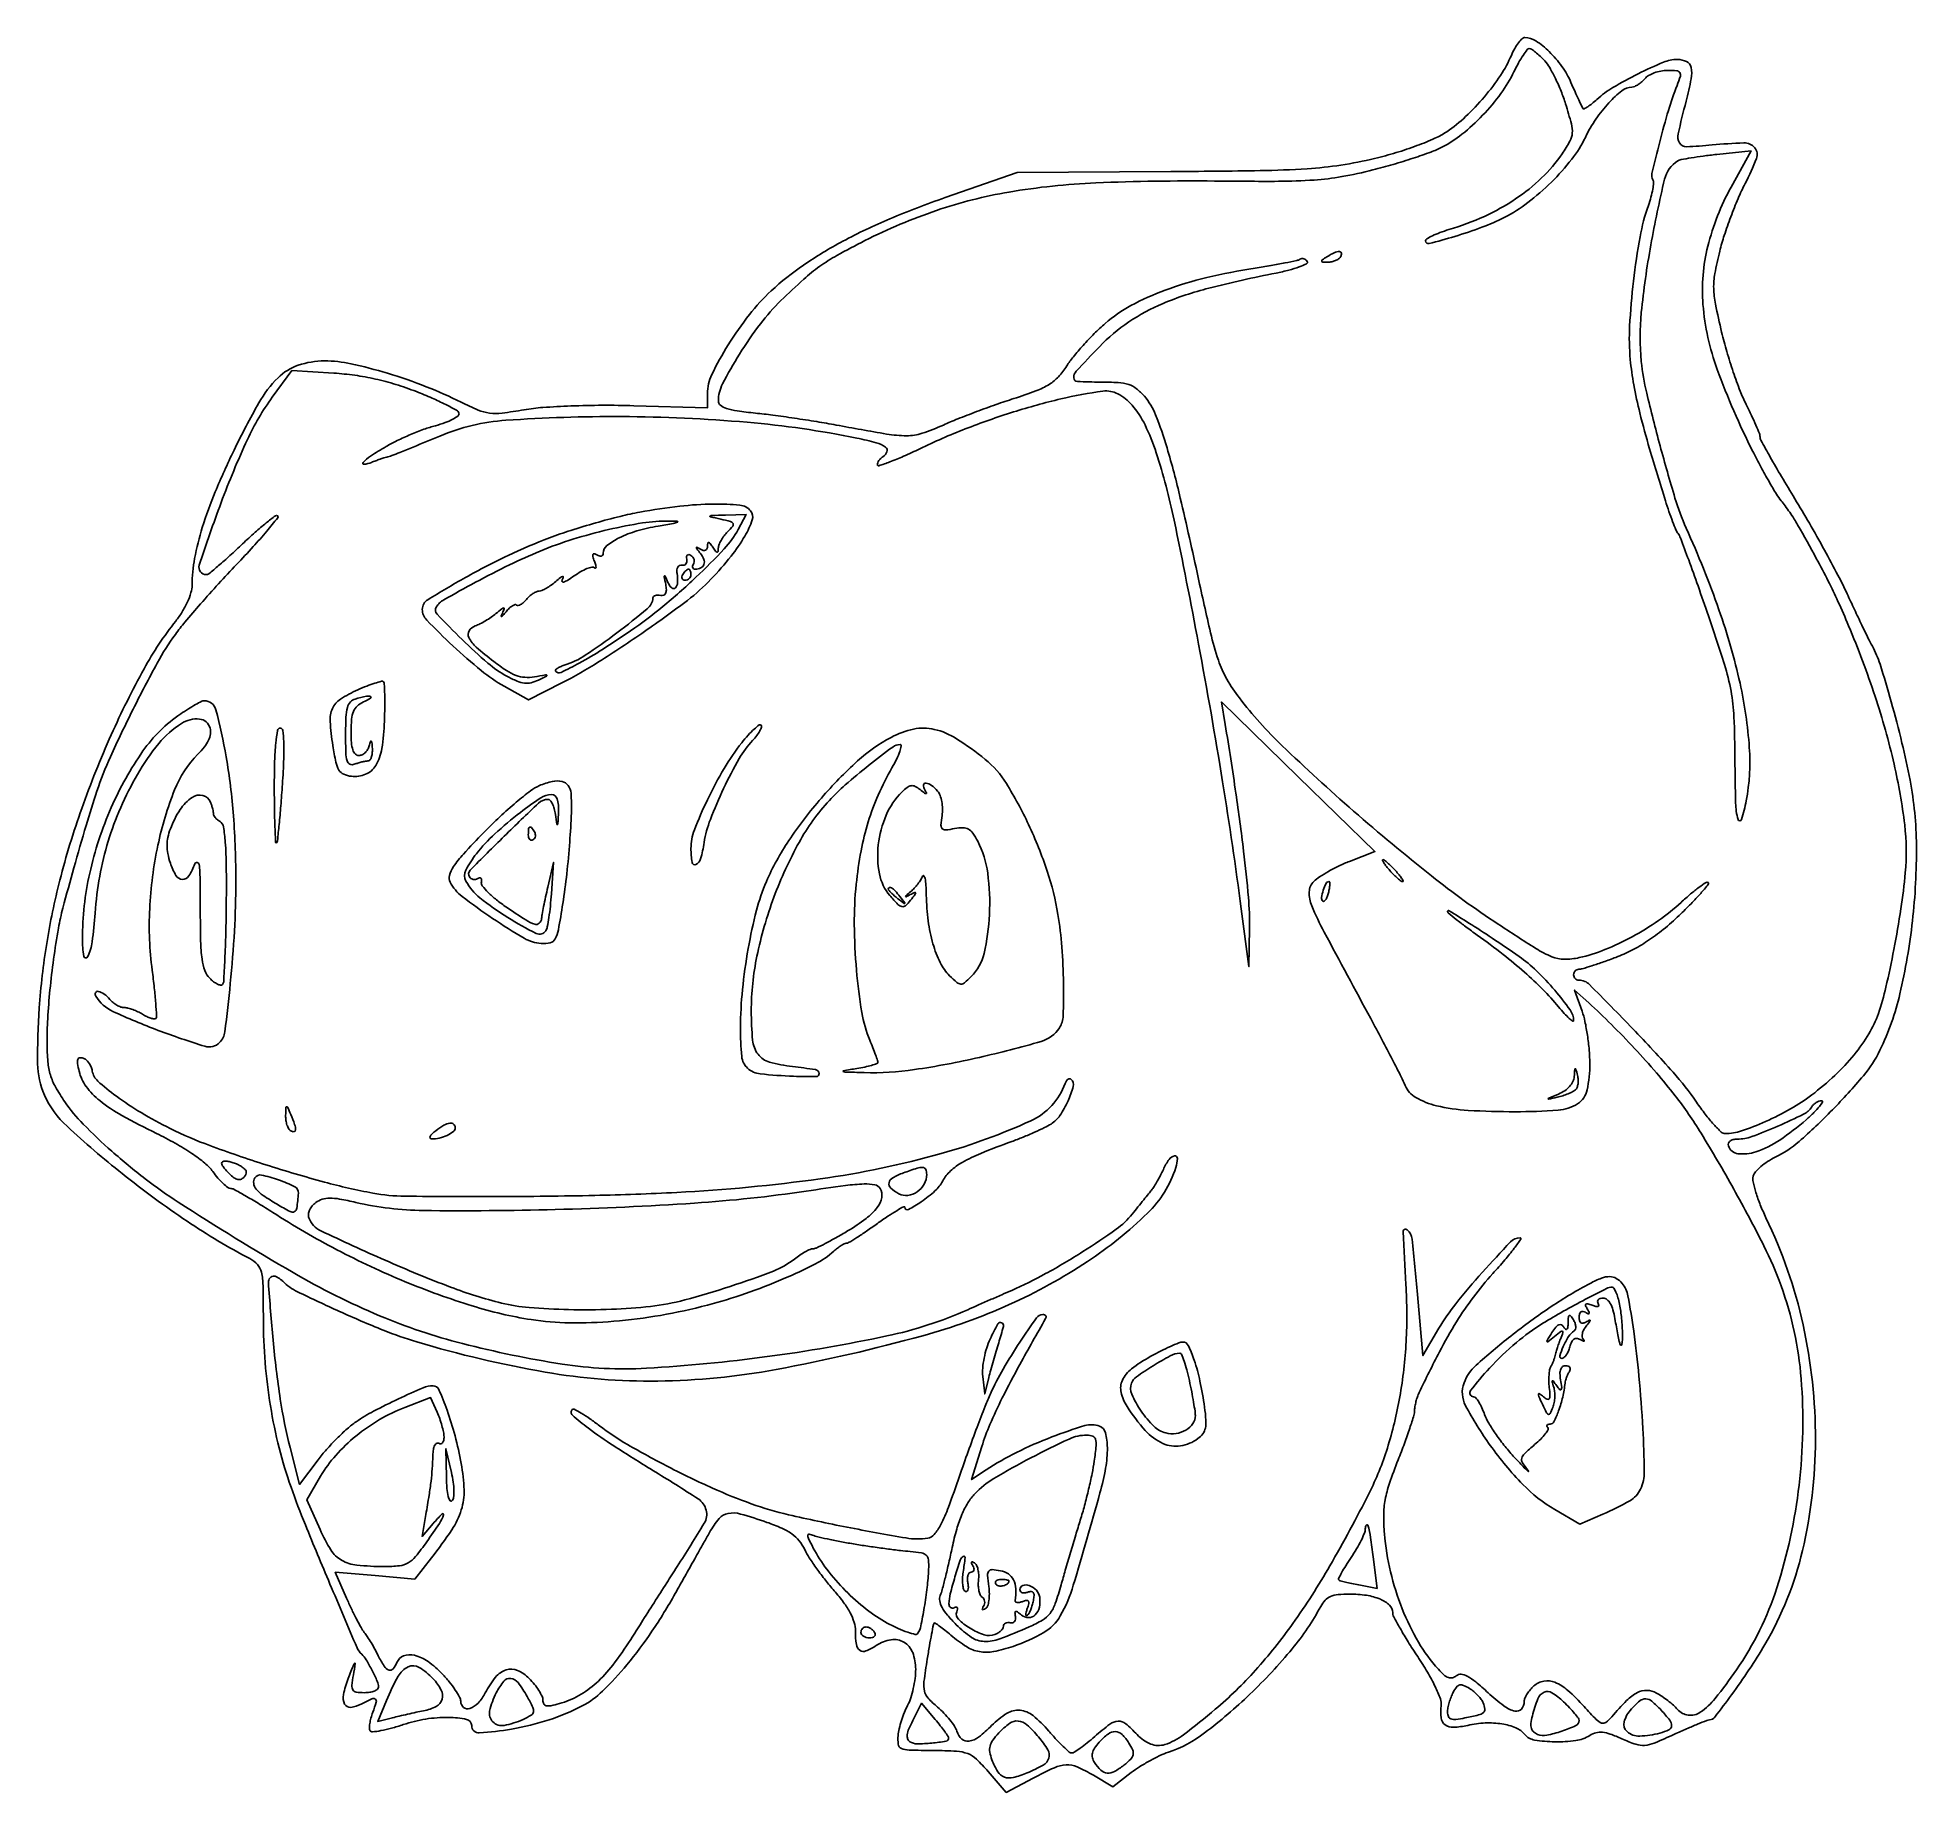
# Model space of a CAD drawing. Extents: x 6 to 349, y 7 to 327.
import ezdxf

# ---------------------------------------------------------------- set-up
doc = ezdxf.new("R2010")
doc.units = 0

msp = doc.modelspace()

# ---------------------------------------------------------------- linework, layer by layer
for points in [[(274.641242, 323.75, -0.046279), (272.667914, 320.09885, -0.028326), (269.724244, 316.183131, -0.028104), (266.305929, 312.568229, -0.040807), (262.881271, 309.82378, -0.043786), (260.701359, 308.614432, -0.015955), (257.42835, 307.280224, -0.015245), (253.627783, 306.000984, -0.014691), (249.709375, 304.938377, -0.020846), (243.545171, 303.728899, -0.021945), (237.406323, 303.062201, -0.012289), (228.806046, 302.720427, -0.00212), (212.5, 302.542653), (184.5, 302.356111), (171.389082, 297.803394, 0.015885), (161.272668, 293.926238, 0.0236), (152.71037, 289.843416, 0.02688), (145.540246, 285.487866, 0.036938), (139.646301, 280.784919, 0.040017), (135.651379, 276.440253, 0.026965), (131.792296, 270.913753, 0.025263), (128.806314, 265.514134, 0.114149), (128, 262.028298), (128, 259.438939), (114.554996, 259.831702, 0.008472), (108.870201, 259.901402, 0.008153), (103.11296, 259.780543, 0.00829), (98.00736, 259.505217, 0.025496), (94.573245, 259.086139, -0.012174), (90.546013, 258.485447, -0.060774), (88.26616, 258.480158, -0.069117), (86.187828, 259.026575, -0.018481), (83.075416, 260.461784, 0.024353), (76.725109, 263.30015, 0.019488), (69.641844, 265.747419, 0.019687), (62.98159, 267.478753, 0.05379), (58.150408, 268, 0.08216), (53.373172, 267.209667, 0.11336), (49.687773, 264.93153, 0.069375), (46.1972, 260.366992, 0.015654), (41.649163, 251.69503, 0.013926), (38.23967, 244.13875, 0.023661), (35.870724, 237.622707, 0.028368), (34.460514, 231.974363, 0.047021), (34, 227.088284, -0.073718), (33.797291, 225.720855, -0.032833), (33.154153, 224.012116, -0.030795), (32.200019, 222.211153, -0.030693), (31.030945, 220.538939, 0.042533), (25.249273, 211.837877, 0.020264), (19.26643, 199.791059, 0.019622), (13.88203, 186.356703, 0.023021), (9.88085, 173.23242, 0.022486), (7.483986, 161.699917, 0.022219), (6.120856, 149.952802, 0.02145), (5.832515, 139.729971, 0.101915), (7.090386, 134.046853, 0.101585), (11.193039, 128.341537, 0.017921), (21.258186, 119.706725, 0.020143), (33.100026, 111.019244, 0.027057), (44.521197, 104.195434, -0.08784), (45.933031, 103.10041, -0.129268), (46.652461, 101.71435, -0.050864), (46.944061, 99.296374, -0.00459), (47.000171, 93.195434, 0.020367), (47.324989, 85.228179, 0.020363), (48.297008, 77.31319, 0.02077), (49.882696, 69.665658, 0.02359), (52.045652, 62.5, 0.011761), (54.665681, 55.619637, 0.003165), (59.148233, 44.82821, 0.00075), (64.09055, 33.188052, 0.109776), (64.941763, 32, -0.075028), (65.770092, 30.997598, -0.017133), (66.84062, 29.068207, -0.015611), (67.777632, 27.083431, -0.102825), (68, 26.013569, -0.229304), (67.812067, 25.625324, -0.073825), (67.242285, 25.297736, -0.056239), (66.408368, 25.074069, -0.037439), (65.420545, 25, -0.03578), (63.950737, 25.105314, -0.222427), (63.335481, 25.509101, -0.165148), (63.148559, 26.326016, -0.018302), (63.417729, 28.25, 0.002094), (63.778015, 30.331235, 0.674267), (63.673723, 30.395396, 0.142388), (63.479114, 30.140967, 0.000986), (62.484635, 27.562549, 0.037866), (61.614196, 24.650374, 0.171892), (61.832846, 22.920212, 0.312448), (62.929743, 22.322459, 0.096467), (64.826899, 22.907359, -0.013123), (66.782513, 23.888848, -0.267966), (67.416902, 23.834973, -0.325244), (67.607164, 23.285852, -0.016991), (66.968095, 21.416084, 0.02402), (66.626985, 20.370283, 0.029418), (66.41428, 19.364657, 0.030258), (66.338846, 18.520521, 0.146587), (66.462312, 18.060981, 0.289926), (66.907766, 17.844238, 0.017623), (68.442154, 18.071082, 0.021875), (70.354491, 18.510302, 0.01402), (72.532906, 19.178309, -0.042185), (76.610959, 20.181739, -0.04273), (80.781915, 20.480619, -0.046493), (84.082822, 20.126763, -0.356858), (85, 19.00534, 0.429349), (86.39544, 17.67984, 0.031045), (92.279233, 18.350331, 0.033977), (99.137649, 20.053889, 0.043038), (105.156611, 22.580329, 0.07254), (108.890325, 25.292714, 0.026589), (113.3217, 30.10183, 0.024505), (117.889593, 36.206645, 0.020652), (122.123709, 43.080563, -0.000112), (123.870213, 46.195552, -0.000101), (125.679709, 49.41968, -0.000101), (127.302979, 52.309267, -0.00032), (128.390721, 54.241751, -0.045492), (130.141041, 56.77709, -0.177271), (131.763836, 57.71649, -0.113279), (134.047789, 57.598192, -0.013788), (138.866665, 56.081526, -0.0211), (141.570057, 55.018372, -0.052288), (143.413215, 53.959711, -0.066459), (144.724582, 52.716894, -0.057184), (145.74276, 51.111709, 0.031005), (146.587235, 49.6126, 0.011612), (147.946755, 47.617797, 0.011453), (149.53226, 45.507532, 0.013634), (151.126096, 43.594088, -0.021374), (152.842104, 41.467907, -0.037559), (154.043923, 39.556168, -0.046157), (154.762211, 37.827884, -0.075553), (155, 36.263217, 0.03316), (155.16429, 33.788724, 0.209556), (155.804723, 32.734063, 0.255799), (156.914279, 32.610306, 0.047601), (158.793918, 33.600626, -0.103839), (161.501444, 34.660455, -0.178751), (163.851131, 34.214415, -0.168488), (165.440674, 32.310279, -0.091098), (165.993839, 29.271439, -0.032222), (165.884735, 27.622136, -0.02238), (165.559062, 25.782641, -0.022649), (165.084995, 24.037655, -0.042578), (164.522399, 22.690742, 0.025922), (163.940766, 21.418955, 0.017519), (163.405718, 19.916298, 0.017678), (162.98981, 18.423288, 0.033305), (162.77856, 17.190742, 0.062759), (162.81438, 15.577249, 0.260906), (163.388226, 14.834771, 0.09365), (164.782843, 14.529309, 0.005286), (169.22281, 14.448064, -0.011498), (173.445894, 14.318286, -0.078575), (175.476045, 13.884419, -0.099401), (177.062, 12.877859, -0.023581), (179.229743, 10.596959), (182.513865, 6.797789), (187.405872, 9.398895, -0.015519), (191.28226, 11.308131, -0.095059), (193.439354, 11.829315, -0.116952), (195.42845, 11.45641, -0.028727), (198.407442, 9.922109), (201.929204, 7.844219), (205.303618, 10.418009, -0.02231), (206.84416, 11.487835, -0.015044), (208.688774, 12.574313, -0.015173), (210.540126, 13.519081, -0.028925), (212.089016, 14.144357, 0.08163), (218.69201, 17.655722, 0.02803), (226.946168, 24.717379, 0.028453), (234.685272, 33.021966, 0.051091), (239.872871, 40.75, -0.068747), (240.671729, 41.854056, -0.100522), (241.6544, 42.536165, -0.0761), (243.028339, 42.893588, -0.025655), (245.100925, 43, -0.037909), (248.212643, 42.763738, -0.062443), (250.747549, 42.044999, -0.085829), (252.422732, 40.965938, -0.209828), (253, 39.650926, 0.121116), (253.196078, 38.853337, 0.007938), (254.3387, 36.751761, 0.011149), (255.811577, 34.273126, 0.008076), (257.557275, 31.57706, -0.014943), (259.339448, 28.74001, -0.021065), (260.741848, 26.10363, -0.020985), (261.691355, 23.887455, -0.123426), (261.838129, 22.64095, 0.06245), (261.829911, 20.397802, 0.205516), (262.557695, 19.145537, 0.173785), (264.073268, 18.685316, 0.043153), (266.683402, 19.041364, -0.043724), (269.875967, 19.473154, -0.051357), (272.923248, 19.3036, -0.058449), (275.459287, 18.588136, -0.122186), (277.100018, 17.379485, 0.180901), (278.876623, 16.361935, 0.036545), (282.562381, 16.032467, 0.038652), (286.392147, 16.267028, 0.10534), (288.931117, 17.189055, -0.073529), (290.081636, 17.691094, -0.091585), (291.242293, 17.786479, -0.062649), (292.67679, 17.456954, -0.018177), (294.782617, 16.598026, 0.02301), (297.357071, 15.576852, 0.10432), (298.950416, 15.378711, 0.077111), (300.712356, 15.806314, 0.009249), (304.394704, 17.408971, -0.003942), (306.617267, 18.404481, -0.005625), (308.606911, 19.250342, -0.003233), (310.293581, 19.932377, -0.081106), (310.779635, 20.039, 0.218554), (311.759769, 20.554797, 0.005686), (314.807951, 24.609281, 0.012196), (317.989862, 29.172644, 0.012938), (320.880905, 33.798015, 0.075868), (327.746526, 50.922258, 0.05688), (330.105619, 71.128315, 0.054824), (327.849302, 92.144689, 0.058627), (321.082494, 111.670242, -0.017331), (320.050913, 114.004849, -0.021007), (319.254084, 116.261758, -0.020133), (318.748034, 118.186258, -0.118715), (318.768177, 119.221508, -0.113294), (319.189279, 120.027606, -0.037249), (320.137743, 120.983506, -0.03489), (321.384028, 121.921314, -0.03308), (322.770362, 122.695319, 0.070082), (327.120578, 125.564144, 0.018387), (333.191072, 131.330465, 0.01877), (338.851629, 137.569964, 0.062183), (341.861763, 142.21444, 0.055111), (345.519475, 152.530698, 0.029888), (347.810596, 165.809268, 0.029621), (348.525946, 179.586322, 0.045129), (347.360119, 191.5, 0.012627), (345.894392, 198.277079, 0.00891), (343.920607, 205.815897, 0.007514), (341.890894, 212.644622, 0.048129), (340.487066, 215.963821, -0.009688), (339.757061, 217.376588, -0.002177), (338.571347, 219.811247, -0.002256), (337.227429, 222.63406, -0.002183), (335.894063, 225.5, 0.012883), (334.221044, 228.903626, 0.005124), (331.758653, 233.488405, 0.005067), (328.999438, 238.383795, 0.006347), (326.337226, 242.864782, -0.00368), (323.908588, 246.903408, -0.005578), (321.86156, 250.454707, -0.002328), (320.163333, 253.511592, -0.126273), (320, 254.148025, 0.094509), (319.889142, 254.729283, 0.006783), (319.26163, 256.253792, 0.009334), (318.449177, 258.059928, 0.006911), (317.4864, 260.026839, -0.025092), (316.38369, 262.503758, -0.010367), (315.132129, 265.954439, -0.010226), (313.940269, 269.717127, -0.012965), (313.001597, 273.240305, -0.008626), (311.873895, 278.350422, -0.043964), (311.548624, 281.240484, -0.051917), (311.762603, 283.925169, -0.014997), (312.644339, 287.99671, -0.018102), (313.480589, 290.9108, -0.010873), (314.672117, 294.307248, -0.010882), (316.006013, 297.638105, -0.018616), (317.281026, 300.347113, 0.026117), (319.361981, 304.946245, 0.276822), (319.032947, 306.892966, 0.226337), (317.058157, 307.770282, 0.018404), (311.25, 307.398588, -0.015964), (306.606829, 307.078694, -0.274378), (305.321083, 307.778955, -0.192247), (305.060506, 309.428795, -0.007898), (306.508558, 315.371546, 0.014625), (307.455096, 319.496593, 0.101131), (307.444215, 321.561401, 0.233466), (306.620036, 322.611234, 0.112095), (304.907739, 323, 0.099603), (302.368822, 322.489163, 0.016009), (297.751363, 320.376421, 0.018458), (293.176262, 317.888628, 0.051879), (290.253943, 315.71908, -0.015991), (289.370651, 314.959389, -0.026882), (288.577357, 314.387548, -0.025883), (287.937956, 314.022238, -0.366995), (287.700455, 314.07939, -0.047967), (287.514169, 314.393491, -0.001782), (286.932554, 315.642212, -0.00322), (286.258727, 317.127555, -0.002256), (285.518036, 318.808992, 0.052397), (283.861447, 321.735305, 0.044707), (281.5516, 324.427142, 0.046876), (279.106661, 326.398552, 0.147276), (277.10905, 327, 0.194658), (276.602887, 326.795182, 0.038103), (275.93772, 326.045313, 0.035326), (275.25101, 324.99447, 0.026305)], [(280.721351, 322.75, -0.054702), (281.635743, 321.507553, -0.018348), (282.694548, 319.515158, -0.018007), (283.713457, 317.207346, -0.01964), (284.53184, 314.897346, -0.009536), (285.593889, 311.233423, -0.083653), (285.755528, 309.557394, -0.110441), (285.322445, 308.110146, -0.021742), (283.886175, 305.789633, -0.051849), (280.16154, 301.379384, -0.043834), (275.405496, 297.547006, -0.040999), (269.726056, 294.379863, -0.034121), (263.25, 291.953126, 0.015941), (261.621434, 291.409471, 0.024203), (260.248438, 290.82498, 0.021131), (259.212119, 290.268061, 0.264796), (259, 289.895612, 0.490693), (259.6366, 289.403126, 0.009084), (264.335246, 290.713986, 0.017594), (269.26252, 292.376532, 0.027632), (273.349413, 294.181351, 0.045138), (277.640475, 296.879532, 0.031949), (281.938287, 300.614258, 0.032302), (285.647693, 304.784963, 0.052925), (288.142889, 308.795169, -0.036729), (290.062645, 312.115174, -0.037201), (292.440177, 315.103499, -0.038474), (294.821366, 317.310549, -0.16203), (296.627555, 317.968399, 0.097086), (297.147958, 318.085637, 0.039549), (297.789577, 318.431342, 0.037224), (298.440377, 318.923699, 0.039016), (299, 319.5, -0.088821), (299.681803, 320.075318, -0.043229), (300.717214, 320.559375, -0.041055), (301.91414, 320.889146, -0.046729), (303.097694, 321, -0.019216), (304.829834, 320.933407, -0.234349), (305.383719, 320.603464, -0.222861), (305.472045, 319.951254, -0.017401), (304.87265, 318.25, 0.020181), (303.30381, 313.71696, 0.010615), (301.704301, 307.973324, 0.00427), (300.283648, 302.213762, 0.199294), (300.472517, 301.044468, -0.163167), (300.598285, 300.50755, -0.02116), (300.436727, 299.324374, -0.022854), (300.111302, 297.894116, -0.017255), (299.62903, 296.356479, 0.040065), (298.123641, 290.659703, 0.015478), (296.923494, 282.571489, 0.015571), (296.222677, 274.367237, 0.036813), (296.342349, 268.236792, 0.02198), (296.979989, 263.613867, 0.015613), (298.082451, 258.497749, 0.011026), (299.866307, 251.937969, 0.003764), (302.735193, 242.5, 0.007407), (303.388263, 240.512267, 0.009061), (304.059701, 238.675, 0.007791), (304.674021, 237.154973, 0.061954), (305.052007, 236.5, -0.071955), (305.488768, 235.707123, -0.001661), (306.988129, 231.68125, -0.003666), (308.697639, 226.937185, -0.002473), (310.581815, 221.5, -0.00555), (313.50007, 212.620747, -0.030815), (314.716722, 207.751032, -0.035482), (315.245536, 203.061278, -0.008856), (315.427943, 195.346715, 0.004736), (315.551471, 187.326529, 0.059867), (315.985821, 184.340831, 0.747089), (316.617039, 184.326013, 0.031014), (317.48483, 187.738955, 0.064597), (318.048956, 197.460056, 0.03641), (316.352732, 209.171404, 0.031026), (312.516146, 222.581416, 0.020348), (306.533622, 237.5, -0.032476), (304.491675, 242.972329, -0.007346), (301.772592, 252.517378, -0.007355), (299.334974, 262.139494, -0.032327), (298.351471, 267.911405, -0.051539), (298.341182, 276.819084, -0.01944), (300.090788, 289.171334, -0.012859), (302.585775, 301.153099, -0.199122), (304.992845, 304.495578, -0.091741), (305.590963, 304.727981, -0.006018), (307.42448, 305.053293, -0.008569), (309.634422, 305.379216, -0.006286), (312.09537, 305.667757), (318.36088, 306.322632), (314.736792, 299.729413, 0.063808), (310.480572, 288.92118, 0.082467), (309.596526, 278.312408, 0.067446), (312.206102, 266.425807, 0.02902), (318.672442, 251.5, 0.0066), (320.144163, 248.67341, 0.007205), (321.648732, 245.96875, 0.006804), (323.000065, 243.692114, 0.035126), (323.850236, 242.5, -0.014626), (324.580664, 241.559785, -0.008176), (325.416465, 240.376273, -0.008151), (326.22301, 239.15118, -0.013113), (326.865388, 238.078803, -0.002752), (330.271464, 231.960454, -0.008739), (332.454773, 227.817314, -0.01092), (334.220652, 224.120919, -0.006654), (336.151977, 219.683709, -0.019217), (340.988499, 206.787025, -0.023681), (344.451751, 194.418186, -0.026206), (346.384937, 183.371936, -0.053852), (346.501172, 174.601719, -0.014096), (345.692916, 168.038818, -0.009621), (344.421605, 160.631408, -0.009535), (342.959827, 153.714944, -0.026082), (341.581857, 148.913952, -0.052878), (339.850958, 145.211531, -0.035724), (337.161655, 141.39948, -0.032474), (333.645243, 137.630411, -0.026301), (329.423405, 134.055974, -0.033395), (325.587048, 131.52497, -0.024063), (321.009113, 129.20926, -0.023509), (316.624369, 127.492507, -0.081724), (313.63127, 127, -0.193928), (312.928452, 127.283245, -0.016987), (311.563579, 128.689063, -0.020316), (310.01096, 130.54734, -0.014372), (308.416218, 132.75, 0.03292), (304.144129, 138.212315, 0.00933), (296.799449, 146.124665, 0.003673), (288.906797, 154.195854, 0.19991), (286.975901, 155, -0.101559), (286.603495, 155.076431, -0.098503), (286.286671, 155.29375, -0.097331), (286.074413, 155.618325, -0.096573), (286, 156, -0.0952), (286.07334, 156.381697, -0.09696), (286.282731, 156.70625, -0.098795), (286.595219, 156.923521, -0.103014), (286.962487, 157, 0.072956), (287.588411, 157.091819, 0.004773), (289.341179, 157.635653, 0.00685), (291.423105, 158.335065, 0.005056), (293.708583, 159.163925, 0.030687), (296.607353, 160.456277, 0.026263), (299.486646, 162.155888, 0.024491), (302.363106, 164.274083, 0.01952), (305.25349, 166.823198, 0.00811), (307.427539, 168.965301, 0.013498), (309.179368, 170.847326, 0.007111), (310.544497, 172.440805, 0.387733), (310.527847, 172.805486, 0.356543), (310.164534, 172.842091, 0.01174), (308.882562, 171.949815, 0.017583), (307.344233, 170.739329, 0.010715), (305.610666, 169.208773, -0.033795), (301.481961, 165.88948, -0.027992), (296.682299, 162.92286, -0.028502), (291.703002, 160.574713, -0.040685), (287.040144, 159.120355, -0.05613), (284.285423, 158.819253, -0.097439), (282.037092, 159.269245, -0.043547), (279.092317, 160.797984, -0.004056), (272.212558, 165.246521, -0.022107), (260.049063, 174.046533, -0.011991), (245.862353, 185.862993, -0.011549), (232.835202, 197.79558, -0.037656), (225.032125, 206.5, -0.035582), (222.759064, 209.936054, -0.046047), (221.214152, 213.383713, -0.025252), (219.780257, 218.393748, -0.003884), (217.515089, 228.5, 0.004117), (214.263126, 242.977248, 0.014844), (211.842205, 252.118976, 0.021986), (209.756331, 258.158825, 0.083663), (207.700816, 261.561433, 0.048765), (206.269891, 262.929592, 0.088798), (204.84627, 263.685999, 0.062954), (202.930317, 264.045586, 0.014946), (199.67702, 264.142857, -0.01232), (195.475999, 264.246383, -0.391914), (194.814547, 264.922427, -0.196533), (195.262243, 266.109452, -0.004475), (199.5, 270.588442, -0.052066), (204.865592, 275.108525, -0.050254), (211.111156, 278.48502, -0.036817), (219.466939, 281.268814, -0.013172), (231.727516, 284.031762, 0.01445), (234.077237, 284.567588, 0.025886), (235.965131, 285.161653, 0.026339), (237.291198, 285.736881, 0.44131), (237.408417, 286.148184, 0.087372), (237.140238, 286.449138, 0.094416), (236.792127, 286.630521, 0.100137), (236.418946, 286.665125, 0.112073), (236.077993, 286.548202, -0.085869), (235.495041, 286.313837, -0.003796), (233.351531, 285.87185, -0.00632), (230.787953, 285.397101, -0.004464), (227.897091, 284.92598, 0.020391), (219.067468, 283.196731, 0.029838), (211.489113, 280.903567, 0.034483), (205.262202, 278.10461, 0.057668), (200.549997, 274.835095, 0.016135), (198.570983, 272.976406, 0.012583), (196.539881, 270.836465, 0.012771), (194.747506, 268.745275, 0.030001), (193.547709, 267.075577, -0.046201), (192.028687, 265.099775, -0.067884), (190.337935, 263.711525, -0.048096), (187.931121, 262.531673, -0.012801), (183.890219, 261.129168, 0.007432), (180.661673, 260.047309, 0.005246), (177.06578, 258.74005, 0.005295), (173.653532, 257.417464, 0.011106), (171.035839, 256.30277, -0.02706), (167.160135, 254.796497, -0.079243), (164.338523, 254.345726, -0.042475), (160.676248, 254.656426, -0.003724), (151.5, 256.29763, 0.005673), (147.945189, 256.919138, 0.003802), (143.867188, 257.552737, 0.003828), (139.907101, 258.106268, 0.007537), (136.75, 258.474613, -0.010527), (133.431082, 258.881965, -0.043502), (131.46446, 259.342702, -0.086166), (130.375421, 259.922162, -0.231483), (130, 260.689616, -0.120323), (130.757989, 263.793818, -0.019596), (133.851614, 269.219858, -0.022667), (137.670108, 274.769233, -0.037921), (141.419918, 279.011799, -0.008523), (145.590326, 282.92917, -0.029274), (148.481257, 285.260007, -0.029112), (151.632711, 287.243748, -0.00836), (156.730154, 289.942251, -0.035527), (169.794127, 295.452273, -0.039827), (183.020809, 298.80845, -0.031839), (198.879604, 300.483451, -0.013104), (220.5, 300.815689, 0.00336), (232.163304, 300.76762, 0.01695), (238.673312, 301.00531, 0.026473), (243.727024, 301.631744, 0.017986), (249.394891, 302.85302, 0.008804), (253.069348, 303.853384, 0.008469), (256.754433, 304.994739, 0.008426), (259.96736, 306.110136, 0.030197), (261.957955, 306.97855, 0.051485), (265.635249, 309.359634, 0.032645), (269.399068, 312.815485, 0.032354), (272.734069, 316.790418, 0.045605), (275.119665, 320.75, -0.013116), (275.96195, 322.378482, -0.019555), (276.789996, 323.751562, -0.015122), (277.53155, 324.80803, -0.236397), (277.914892, 325, -0.150435), (278.315931, 324.876545, -0.019635), (279.043087, 324.339063, -0.021411), (279.874819, 323.611626, -0.016407)], [(241, 287, 0.010223), (240.157251, 286.430616, 0.295079), (240.064256, 286.199331, 0.343021), (240.238528, 286.046994, 0.012098), (241.190983, 286.015313, 0.053738), (241.883651, 286.083635, 0.049393), (242.566787, 286.298248, 0.052761), (243.140373, 286.617978, 0.101161), (243.5, 287, 0.175918), (243.633474, 287.640978, 0.372932), (243.277708, 287.949198, 0.110887), (242.319161, 287.733972, 0.03301)], [(74.918762, 262.394984, -0.009865), (77.78622, 261.210331, -0.014387), (80.259393, 260.045163, -0.009795), (82.24389, 258.990122, -0.187821), (82.681798, 258.460891, -0.320839), (82.533259, 257.982388, -0.040167), (81.563908, 257.363, -0.035255), (80.143923, 256.732593, -0.021501), (78.392767, 256.182563, 0.022027), (76.302021, 255.523455, 0.012531), (73.833949, 254.553397, 0.012495), (71.392883, 253.449955, 0.020142), (69.37973, 252.376649, 0.011656), (66.556514, 250.632476, 0.063909), (65.193691, 249.474397, 0.697908), (65.372609, 249.130599, 0.063734), (66.75, 249.489631, -0.006502), (67.493327, 249.777324, -0.005644), (68.279688, 250.059911, -0.005686), (68.997465, 250.299632, -0.016561), (69.5, 250.442963, 0.026682), (70.437929, 250.731117, 0.006954), (71.911021, 251.294576, 0.003653), (74.31938, 252.27483, 0.000539), (79.172951, 254.297929, -0.081823), (91.253725, 257.161277, -0.01864), (112.340979, 257.839756, -0.020011), (135.281849, 256.803747, -0.029418), (155.25, 253.908983, -0.014598), (158.808038, 253.068455, -0.090576), (160.497036, 252.269519, -0.338087), (160.755685, 251.422154, -0.166882), (160, 250.5, 0.053658), (159.617481, 250.202643, 0.048978), (159.29375, 249.822112, 0.052218), (159.072617, 249.419918, 0.099921), (159, 249.060173, 0.512633), (159.272493, 248.864239, 0.008928), (161.276563, 249.577372, 0.014299), (163.777189, 250.600362, 0.008083), (166.75, 251.974859, -0.018987), (175.01517, 255.579712, -0.01711), (183.819502, 258.685111, -0.01765), (192.443076, 261.06781, -0.02624), (200.145362, 262.483799, -0.155496), (202.86708, 261.990834, -0.092865), (205.463071, 259.921863, -0.066308), (207.831505, 256.30903, -0.033384), (209.862764, 251.239771, -0.02729), (213.126338, 238.961921, -0.005228), (217.591147, 216.330352, -0.005842), (221.975952, 191.184946, -0.007544), (225.382138, 168), (226.763229, 157.5), (226.877009, 164.5, 0.025848), (226.678592, 170.09751, 0.007832), (225.80648, 178.552774, 0.006863), (224.403835, 189.103385, 0.00408), (222.458112, 201.633397), (221.781675, 205.766794), (235.770184, 192.133397), (249.758694, 178.5), (245.129347, 176.688162, 0.018322), (243.218461, 175.858329, 0.01652), (241.305014, 174.8637, 0.016805), (239.64974, 173.8579, 0.04921), (238.611126, 173.021511, 0.193572), (237.773366, 171.104917, 0.10614), (238.243843, 168.545905, 0.024539), (240.507872, 163.766345, 0.001144), (248.993281, 148, -0.002443), (251.044957, 144.164041, -0.002837), (252.95819, 140.49427, -0.002525), (254.543963, 137.371362, -0.016892), (255.271633, 135.789003, 0.166092), (257.237141, 133.576839, 0.070313), (260.979648, 132.104566, 0.043974), (266.763493, 131.251054, 0.014656), (275.326715, 131, 0.017725), (283.158046, 131.277702, 0.12636), (286.727132, 132.469494, 0.198517), (288.457332, 134.970564, 0.055297), (288.956107, 139.806704, 0.019883), (288.839187, 142.267851, 0.015002), (288.522503, 144.956756, 0.015231), (288.071339, 147.468945, 0.033599), (287.541645, 149.343956), (286.171075, 153.187911), (288.758668, 150.843956, -0.011653), (292.881056, 146.931012, -0.009481), (297.116348, 142.556176, -0.009587), (301.117507, 138.0947, -0.01317), (304.529018, 133.923505, -0.027722), (309.242623, 127.089187, -0.010001), (315.195066, 116.891396, -0.009881), (320.702452, 106.530825, -0.030496), (323.846869, 99.253377, -0.067416), (327.502741, 82.288329, -0.048421), (327.131133, 62.88091, -0.048834), (323.065691, 44.12948, -0.073449), (315.683831, 29.144626, -0.016645), (311.836023, 23.95116, -0.077095), (309.100386, 21.423129, -0.179352), (306.9157, 20.895067, -0.18664), (304.958596, 21.930938, 0.030777), (304.203407, 22.699693, 0.017098), (303.196768, 23.54512, 0.017), (302.115309, 24.33426, 0.026253), (301.125408, 24.932883, 0.115396), (299.349015, 25.408527, 0.130694), (297.634262, 25.010521, 0.075626), (295.66907, 23.550561, 0.018852), (292.953076, 20.595011, -0.053766), (291.886143, 19.585238, -0.256708), (291.085478, 19.465959, -0.112722), (290.129846, 20.09093, -0.007786), (287.915288, 22.460692, 0.026315), (284.936385, 25.420579, 0.084955), (282.580103, 26.898097, 0.142112), (280.580761, 27.115351, 0.138098), (278.75, 26.234253, 0.037187), (278.080358, 25.548401, 0.036345), (277.514062, 24.765881, 0.038669), (277.12172, 24.005751, 0.100129), (277, 23.404029, -0.180643), (276.480796, 22.013822, -0.279816), (275.296228, 21.634034, -0.103071), (273.270941, 22.589564, -0.02462), (270.397472, 24.987742, 0.013086), (268.14003, 26.961858, 0.050333), (266.594571, 28.000641, 0.096698), (265.467098, 28.347448, 0.202278), (264.604439, 28.086677, -0.112751), (263.890065, 27.725442, -0.148021), (263.16398, 27.761989, -0.095335), (262.34641, 28.245746, -0.029207), (261.324349, 29.262487, -0.049929), (257.698817, 34.236738, -0.037881), (254.734522, 40.306039, -0.036405), (252.610277, 47.034059, -0.03673), (251.492208, 53.979067, -0.023893), (251.360269, 57.412011, -0.043442), (251.629721, 60.204554, -0.036514), (252.417563, 63.214328, -0.012279), (253.990335, 67.475669, 0.006219), (255.143003, 70.485936, 0.008165), (256.115911, 73.263461, 0.006219), (256.860424, 75.602517, 0.074065), (257, 76.5396, -0.042149), (257.058598, 77.233502, -0.020756), (257.24334, 78.10025, -0.020433), (257.511129, 78.989938, -0.027984), (257.828392, 79.763569, -0.008487), (261.524934, 87.185222, -0.018783), (264.648832, 92.683966, -0.02294), (267.733453, 97.192029, -0.022071), (271.255898, 101.459226, 0.007343), (273.455129, 103.969087, 0.013625), (275.152679, 106.078648, 0.009944), (276.366359, 107.741632, 0.606715), (276.231813, 108, 0.205642), (274.492426, 107.253028, 0.007084), (269.366938, 101.699841, 0.013941), (264.497613, 95.957581, 0.036361), (261.429986, 91.5), (258.5, 86.5), (257.5, 97.677765, 0.003678), (256.522613, 107.766021, 0.190955), (255.631439, 109.472366, 0.657706), (254.899043, 109.117293, 0.00419), (255.405667, 99.485657, -0.028314), (255.450667, 89.063047, -0.03057), (254.300928, 78.969383, -0.032159), (252.021982, 69.609605, -0.04107), (248.687352, 61.385777, -0.013811), (241.537306, 48.138793, -0.023979), (234.788305, 37.621172, -0.02815), (227.971247, 29.099868, -0.034113), (220.636308, 21.965048, -0.013609), (214.821233, 17.299508, -0.084532), (211.441838, 15.53898, -0.176073), (208.870026, 15.634078, -0.109837), (206.360712, 17.36679, 0.031186), (204.293447, 19.334682, 0.188686), (202.917118, 19.799104, 0.151271), (201.417321, 19.255343, 0.018115), (198.652781, 17, -0.010399), (197.287727, 15.850849, -0.014359), (196.012867, 14.88125, -0.010907), (194.923891, 14.136733, -0.145484), (194.463913, 14, -0.181728), (194.013836, 14.16917, -0.010609), (192.912891, 15.175, -0.014963), (191.635865, 16.467509, -0.010376), (190.268005, 18, 0.043487), (187.403896, 20.810393, 0.149436), (185.023984, 21.795174, 0.165363), (182.651194, 21.234338, 0.056444), (179.846154, 19, -0.031619), (177.47497, 16.911142, -0.124532), (175.704503, 16.139164, -0.232919), (174.413949, 16.530319, -0.128576), (173.51394, 17.95608, 0.068023), (173.077639, 18.87527, 0.024147), (172.22161, 20.056041, 0.023442), (171.144599, 21.277954, 0.025496), (169.98633, 22.358049, -0.031643), (168.24049, 24.026616, -0.13395), (167.580646, 25.298876, -0.084773), (167.506669, 27.0185, -0.008382), (168.097801, 31.126658, -0.002841), (168.50507, 33.567149, -0.004449), (168.885967, 35.66111, -0.001343), (169.236675, 37.469856, -0.148884), (169.351044, 37.684377, -0.358833), (169.533788, 37.70204, -0.007287), (170.348107, 37.136206, -0.013676), (171.313653, 36.403432, -0.008329), (172.415304, 35.488265, 0.037452), (175.248154, 33.401083, 0.095883), (177.614217, 32.486269, 0.092636), (180.200625, 32.504344, 0.033428), (183.769982, 33.448379, 0.049378), (189.347303, 35.966327, 0.134197), (192.373765, 39.018, 0.056623), (194.741699, 44.598066, 0.003708), (199.607046, 61.467928, 0.024485), (200.635423, 65.973353, 0.045246), (200.954065, 69.712305, 0.060475), (200.610874, 72.416934, 0.24402), (199.541241, 73.622548, 0.166727), (196.817133, 73.720638, 0.018376), (190.825355, 71.660468, 0.023061), (184.376902, 68.826806, 0.030829), (178.836758, 65.641598), (176.173516, 63.883672), (178.049253, 69.910426, -0.026055), (179.545235, 73.960459, -0.014167), (181.777487, 78.773548, -0.010387), (184.996883, 84.90694, -0.004053), (189.688264, 93.25, 0.109679), (189.777208, 93.535642, 0.17529), (189.711325, 93.779687, 0.156869), (189.495508, 93.943367, 0.084618), (189.163263, 94, 0.244133), (188.032196, 93.412736, 0.007513), (184.981353, 88.933879, 0.015159), (181.968562, 84.048793, 0.021704), (179.623594, 79.532577, 0.015544), (178.663936, 77.290509, 0.003587), (177.192521, 73.453319, 0.003702), (175.561503, 69.00708, 0.00361), (173.982556, 64.5, -0.006301), (171.960227, 58.825324, -0.029656), (170.568195, 55.659323, -0.054764), (169.388333, 53.870019, -0.183849), (168.187468, 53.190737, -0.080304), (164.245644, 53.22666, -0.0058), (153.487146, 55.195224, -0.008572), (142.806372, 57.468595, -0.02937), (136, 59.467008, -0.020023), (128.932865, 62.325392, -0.012589), (120.907695, 66.197665, -0.012503), (113.439166, 70.275261, -0.031816), (108.305246, 73.700522, 0.010857), (106.545758, 74.98408, 0.017527), (104.988436, 75.989965, 0.011691), (103.69495, 76.722107, 0.330579), (103.33562, 76.668953, 0.43125), (103.364667, 75.664402, 0.020235), (106.281665, 73.270992, 0.018613), (110.918416, 70.034196, 0.005907), (118.060719, 65.5524, -0.006665), (126.329262, 60.346402, -0.189351), (127.773566, 58.328797, -0.199825), (127.414804, 55.913196, -0.007544), (122.486806, 48, 0.000662), (120.574695, 45.021757, 0.000378), (118.271582, 41.418045, 0.000377), (115.959117, 37.787638, 0.000625), (114.014386, 34.721005, -0.022643), (110.74246, 30.031483, -0.045851), (107.689923, 26.729114, -0.055947), (104.538671, 24.473337, -0.057613), (100.995976, 22.998846, -0.018334), (99.4567, 22.617858, -0.102579), (98.612, 22.616568, -0.222318), (98.16797, 22.947469, -0.123837), (98, 23.61526, 0.110185), (97.836457, 24.34838, 0.030492), (97.26759, 25.389847, 0.029229), (96.460969, 26.521292, 0.026911), (95.50669, 27.584219, 0.092311), (93.340856, 29.070076, 0.185119), (91.299762, 29.174477, 0.144948), (89.357576, 27.837531, 0.050738), (87.48467, 24.970356, -0.066718), (86.180016, 23.105618, -0.124635), (84.647536, 22.103603, -0.263229), (83.520034, 22.313081, -0.221604), (83, 23.428798, 0.12716), (82.8022, 24.193985, 0.021722), (82.010627, 25.486927, 0.022472), (80.921436, 26.956768, 0.018369), (79.631923, 28.428798, 0.049124), (77.049014, 30.678206, 0.093504), (74.555838, 31.827239, 0.151872), (72.589434, 31.716908, 0.214946), (71.361626, 30.5, -0.081912), (70.683203, 29.341764, -0.317525), (69.923612, 29.137615, -0.163328), (69.049789, 29.838697, -0.026745), (67.96211, 31.75, 0.010448), (67.349646, 32.9128, 0.0085), (66.646756, 34.132812, 0.008606), (65.96064, 35.234766, 0.022073), (65.416354, 36, -0.037729), (64.836515, 36.871717, -0.008375), (63.985292, 38.449345, -0.008656), (63.061608, 40.310262, -0.008251), (62.187499, 42.231813), (60.128551, 46.963626), (67.376594, 46.350942), (74.624638, 45.738258), (77.675304, 49.619129, 0.019949), (81.368882, 54.724528, 0.070271), (83.112953, 58.371294, 0.08463), (83.611096, 61.986511, 0.037589), (83.095095, 66.787303, 0.018465), (81.961305, 71.878056, 0.022442), (80.512921, 76.544731, 0.016438), (79.009936, 80.322069, 0.298204), (77.974326, 81, 0.10143), (76.13778, 80.623567, 0.008289), (71.639284, 78.609729, 0.012065), (67.117445, 76.360252, 0.029169), (63.924628, 74.428666, 0.030931), (62.31459, 73.168142, 0.014992), (60.411399, 71.373473, 0.014806), (58.534434, 69.37937, 0.020629), (56.985434, 67.480559), (53.621612, 62.991086), (51.891726, 69.745543, -0.025011), (50.096068, 78.57165, -0.014466), (48.78009, 89.325565, -0.005892), (47.923885, 99.866126, -0.43465), (48.981818, 101, -0.103045), (49.283738, 100.93711, -0.032139), (49.697472, 100.724346, -0.030592), (50.14087, 100.420737, -0.029429), (50.55, 100.061604, 0.081667), (53.248707, 98.150082, 0.007109), (60.884491, 94.563772, 0.010191), (68.862898, 91.148231, 0.023623), (75.007824, 88.996134, 0.029372), (98.389363, 83.499046, 0.046171), (118.94326, 81.853159, 0.04282), (140.529514, 83.974525, 0.021387), (167.296361, 90.137886, 0.038102), (183.063414, 95.808626, 0.041357), (197.337485, 103.682502, 0.045317), (208.265893, 112.471657, 0.124529), (213.442483, 120.818781, 0.068048), (213.727719, 122.466161, 0.471258), (213.194041, 122.939523, 0.207681), (212.204713, 122.312704, 0.042271), (211.164826, 120.462409, -0.012366), (210.649619, 119.401968, -0.010669), (210.057669, 118.31409, -0.010797), (209.478405, 117.350484, -0.03039), (209.019386, 116.712409, 0.001397), (208.479386, 116.046796, 0.000325), (207.576761, 114.926342, 0.000336), (206.539654, 113.635461, 0.000329), (205.497463, 112.334714, -0.069422), (202.557634, 109.555364, -0.013596), (196.501398, 105.486909, -0.015187), (189.683898, 101.455949, -0.022962), (183.5, 98.40994, 0.000554), (181.679117, 97.612288, 0.000324), (179.5, 96.653145, 0.000324), (177.320954, 95.690659, 0.000551), (175.5, 94.88253, -0.052498), (160.716863, 90.083717, -0.018912), (138.902188, 86.312954, -0.018878), (116.893215, 84.202621, -0.053429), (101.5, 84.956186, -0.023609), (83.304134, 88.699293, -0.037321), (68.214969, 93.778496, -0.031688), (52.413555, 101.659755, -0.012167), (31.487045, 114.5, -0.020359), (25.445356, 118.771353, -0.016972), (19.381362, 123.776676, -0.017309), (14.140807, 128.743661, -0.043762), (10.800442, 132.790047, -0.022409), (9.091648, 135.528814, -0.054434), (8.155964, 137.715911, -0.052675), (7.697575, 140.096267, -0.019876), (7.544042, 143.48752, -0.016006), (7.663257, 147.982815, -0.010068), (8.07619, 153.221701, -0.009515), (8.741286, 158.840398, -0.009168), (9.626719, 164.5, -0.021916), (10.438523, 168.17599, -0.003234), (12.451678, 175.517288, -0.003953), (14.693573, 183.254901, -0.007305), (16.656469, 189.5, -0.026718), (19.099159, 195.750214, -0.009422), (23.240381, 204.437539, -0.009195), (27.657483, 212.879368, -0.03156), (30.961401, 218.107814, -0.017812), (32.707802, 220.347498, -0.005197), (35.551383, 223.667284, -0.005215), (38.833019, 227.340808, -0.005564), (42.121419, 230.86592, 0.005751), (45.145161, 234.109756, 0.009546), (47.609976, 236.921722, 0.003615), (49.619368, 239.33965, 0.385435), (49.599807, 239.733527, 0.374107), (49.216698, 239.760166, 0.007118), (47.515458, 238.43767, 0.013516), (45.50286, 236.735393, 0.008172), (43.208648, 234.617606, -0.005916), (40.89754, 232.464822, -0.008927), (38.829633, 230.650172, -0.004438), (37.049315, 229.170206, -0.172856), (36.571689, 229, -0.50912), (35.322783, 230.716648, -0.010973), (39.301298, 242.151906, -0.019039), (44.094192, 253.653387, -0.049562), (48.637378, 261.372766), (52.197614, 266.245531), (59.848807, 265.76775, -0.019576), (63.676694, 265.377832, -0.019882), (67.442401, 264.690955, -0.019676), (71.178753, 263.6989, -0.018296)], [(115.698262, 240.41046, 0.016206), (112.086811, 239.636113, 0.008426), (107.633169, 238.44907, 0.008369), (103.096756, 237.075224, 0.012623), (99.198262, 235.713482, 0.020587), (91.63046, 232.491881, 0.017132), (83.864606, 228.469691, 0.009412), (76.984316, 224.429394, 0.260941), (76, 222.67173, 0.19548), (76.798098, 220.708351, 0.010958), (81.588359, 216.000701, 0.017698), (86.743859, 211.484506, 0.042794), (90.925753, 208.632931), (95.351505, 206.1403), (101.425753, 209.240876, 0.023104), (108.145921, 213.072262, 0.010698), (116.524852, 218.631137, 0.009855), (124.361318, 224.30728, 0.042255), (128.650594, 228.153822, 0.019814), (132.30644, 232.358584, 0.037851), (134.833759, 236.049652, 0.047716), (136.180296, 238.990627, 0.262473), (135.880538, 240.643943, 0.198442), (133.915715, 241.682581, 0.026519), (129.135472, 241.880875, 0.02605), (122.954115, 241.486862, 0.015767)], [(133.601545, 237.25, -0.067067), (131.084416, 233.717509, -0.01538), (125.89998, 228.516475, -0.016436), (119.84367, 223.168457, -0.02207), (114, 218.759473, -0.008706), (108.839138, 215.342558, -0.017454), (104.627456, 212.860664, -0.013176), (101.304856, 211.167661, -0.317656), (100.331709, 211.334958, -0.356326), (100.307985, 211.569522, -0.090478), (100.592859, 211.866699, -0.052907), (101.146269, 212.183817, -0.026832), (101.898186, 212.467686, 0.069011), (105.729873, 214.295663, 0.016687), (111.475017, 218.365237, 0.010956), (117.037935, 222.7869, 0.200129), (118.065577, 224.75, -0.186921), (118.195527, 225.014416, -0.105201), (118.507577, 225.199269, -0.078699), (118.957856, 225.275679, -0.052931), (119.478172, 225.226235, 0.134208), (120.032946, 225.263079, 0.205064), (120.38474, 225.582791, 0.119134), (120.509526, 226.22654, 0.035653), (120.39207, 227.226235, -0.001632), (120.129171, 228.631311, -0.272939), (120.180666, 228.771861, -0.494058), (120.282701, 228.747856, -0.002166), (120.806972, 227.566376, 0.097803), (121.495513, 226.577629, 0.40864), (122.151404, 226.583102, 0.189282), (122.56634, 227.531425, 0.049624), (122.463517, 229.218988, -0.064047), (122.442917, 229.860492, -0.109055), (122.607429, 230.368696, -0.148091), (122.925972, 230.663333, -0.161239), (123.343035, 230.718988, 0.118967), (123.761851, 230.739844, 0.153854), (124.079426, 230.95335, 0.135763), (124.242533, 231.335175, 0.084807), (124.225223, 231.82433, -0.070186), (124.195492, 232.285069, -0.194562), (124.336982, 232.570631, -0.229821), (124.615452, 232.649096, -0.094386), (124.991535, 232.505231, -0.088188), (125.345369, 232.188901, -0.094717), (125.557801, 231.777358, -0.100026), (125.596908, 231.33539, -0.111063), (125.457295, 230.930902, 0.072795), (125.303251, 230.574764, 0.14887), (125.313097, 230.273452, 0.188554), (125.481062, 230.074427, 0.124919), (125.774316, 230, 0.109809), (126.806935, 230.229549, 0.204323), (127.369034, 230.857379, 0.174071), (127.352728, 231.785322, 0.079688), (126.741324, 232.849949, -0.00527), (126.081809, 233.682745, -0.169172), (126.000454, 233.92492, -0.561162), (126.113144, 233.992006, -0.013806), (126.75, 233.632941, 0.071367), (127.256391, 233.419738, 0.169438), (127.658437, 233.451841, 0.193413), (127.918844, 233.718617, 0.095164), (128.015313, 234.190983, -0.044036), (128.070307, 234.740679, -0.415341), (128.247683, 234.860925, -0.187072), (128.522598, 234.688013, -0.016439), (129, 234, 0.015598), (129.485124, 233.29834, 0.191096), (129.75659, 233.129262, 0.416014), (129.931866, 233.251523, 0.040439), (129.984687, 233.821429, -0.091051), (130.106818, 234.445729, -0.034869), (130.48882, 235.247768, -0.033102), (131.035584, 236.0816, -0.034782), (131.679382, 236.821429, 0.022973), (132.624214, 237.856814, 0.306522), (132.672568, 238.34413, 0.206874), (132.217373, 238.702429, 0.011617), (130.429382, 239.131685, -0.002442), (128.513959, 239.554521, -0.611145), (128.479568, 239.68837, -0.173978), (128.749681, 239.796456, -0.001201), (131.27568, 239.881685), (135.05136, 240)], [(119.041155, 237.861267, 0.029248), (115.154162, 236.980792, 0.044087), (111.9173, 235.727726, 0.053404), (109.670392, 234.305908, 0.228852), (109, 232.91793, -0.139374), (108.904905, 232.583407, -0.191162), (108.65633, 232.39868, -0.13867), (108.278014, 232.40407, -0.066032), (107.830061, 232.605028, 0.068477), (107.344342, 232.820095, 0.38876), (107.112649, 232.70488, 0.164442), (107.095567, 232.296521, 0.020565), (107.382914, 231.444526, -0.017536), (107.618299, 230.760309, -0.067297), (107.690705, 230.316938, -0.367374), (107.593815, 230.196298, -0.248804), (107.415731, 230.250936, 0.25569), (106.960155, 230.384283, 0.040234), (106.034425, 230.101638, 0.036297), (104.898443, 229.553851, 0.024229), (103.682314, 228.773788, -0.014981), (102.51994, 227.997505, -0.060365), (101.74852, 227.635962, -0.356212), (101.489298, 227.735524, -0.269283), (101.49133, 228.053333, 0.051173), (101.71955, 228.550659, 0.598427), (101.605564, 228.672878, 0.105227), (101.196632, 228.466198, 0.010256), (100.343154, 227.75, -0.023605), (99.500232, 227.08017, -0.025827), (98.622116, 226.514062, -0.026474), (97.827645, 226.112443, -0.104153), (97.293704, 226, 0.10639), (96.802772, 225.894344, 0.039653), (96.181401, 225.552276, 0.037072), (95.541419, 225.059056, 0.036856), (94.979944, 224.475834, -0.034487), (94.458353, 223.928885, -0.055093), (93.937168, 223.5488, -0.075235), (93.493551, 223.376818, -0.256688), (93.206376, 223.46029, 0.278867), (92.910622, 223.533132, 0.065856), (92.429145, 223.310008, 0.049282), (91.856891, 222.862238, 0.030326), (91.274719, 222.234456, -0.008111), (90.690698, 221.545719, -0.130196), (90.439685, 221.376802, -0.639299), (90.359162, 221.460417, -0.022622), (90.597737, 222, 0.018984), (90.946442, 222.773409, 0.559214), (90.841239, 222.916443, 0.148329), (90.504931, 222.783027, 0.005366), (89.421894, 221.902, -0.022384), (88.552143, 221.242349, -0.016049), (87.526066, 220.581732, -0.016256), (86.50635, 220.014795, -0.033247), (85.666842, 219.651474, 0.170361), (84.533225, 218.735786, 0.263576), (84.48609, 217.509926, 0.093341), (85.848254, 215.76613, 0.017155), (89.019938, 213.163286, 0.018611), (91.35726, 211.50984, 0.054308), (93.116533, 210.616286, 0.073171), (94.706522, 210.268462, 0.060366), (96.441429, 210.357544, -0.001584), (98.460664, 210.701499, -0.21616), (98.693346, 210.639546, -0.543687), (98.677658, 210.498999, -0.002773), (97.174255, 209.757645, -0.0554), (95.835431, 209.2812, -0.089077), (94.629029, 209.216571, -0.069653), (93.275794, 209.58127, -0.022921), (91.41355, 210.476623, -0.05405), (87.953276, 212.854062, -0.016353), (83.252134, 217.169879, -0.008044), (78.687813, 221.790075, -0.341632), (78.551711, 223.083671, -0.125562), (79.93116, 224.414352, -0.005763), (85.694073, 227.608171, -0.010481), (91.908408, 230.792852, -0.015468), (97.5, 233.301187, -0.022169), (103.452142, 235.449755, -0.018169), (109.977906, 237.226009, -0.018646), (116.168302, 238.430228, -0.040371), (121, 238.789131, -0.013209), (122.50399, 238.739529, -0.77604), (122.5363, 238.57287, -0.066728), (121.781669, 238.33188, -0.002893)], [(123.5, 229, 0.082592), (123.343488, 228.6179, 0.161196), (123.3746, 228.29375, 0.182303), (123.586039, 228.078288, 0.108972), (123.940983, 228, 0.093332), (124.345238, 228.076123, 0.09642), (124.688914, 228.29375, 0.099167), (124.918938, 228.618444, 0.105053), (125, 229, 0.042167), (124.967655, 229.382849, 0.061769), (124.870461, 229.70625, 0.081139), (124.727648, 229.92554, 0.210953), (124.559017, 230, 0.151918), (124.34829, 229.934461, 0.038439), (124.066025, 229.70625, 0.035638), (123.768994, 229.382774, 0.029505)], [(64.210577, 207.982916, 0.038206), (61.052651, 206.268681, 0.145345), (59.608592, 204.583262, 0.121551), (59.181088, 202.204815, 0.023217), (59.669073, 197.806574, 0.01313), (60.227841, 194.790425, 0.083762), (60.798047, 193.348492, 0.152177), (61.653773, 192.59028, 0.076861), (63.056529, 192.202667, 0.129348), (65.652571, 192.571399, 0.159215), (67.49185, 194.1656, 0.096903), (68.615309, 197.265707, 0.029655), (69.091131, 202.249941, 0.006309), (69.152071, 204.868642, 0.009565), (69.132753, 207.146603, 0.004802), (69.061579, 209.058283, 0.186772), (68.892544, 209.440789, 0.264978), (68.542472, 209.536675, 0.012791), (67.335343, 209.194413, 0.018042), (65.867834, 208.678691, 0.011732)], [(31.921444, 203.592588, 0.090693), (25.048976, 196.824613, 0.05014), (19.258705, 186.520732, 0.04772), (15.326311, 174.510082, 0.055317), (14, 162.558447, 0.041119), (14.263785, 159.356278, 0.728506), (14.937279, 159.256412, 0.081502), (15.774786, 162.001172, 0.015249), (16.317417, 167.25, -0.02648), (17.166335, 173.980595, -0.029341), (18.705899, 180.35241, -0.029369), (20.97916, 186.49481, -0.026632), (24.022447, 192.539232, -0.042254), (27.924491, 198.192452, -0.078997), (32.077314, 201.868178, -0.166565), (35.331287, 202.653328, -0.315286), (37.29321, 200.986765, -0.102452), (37.347594, 199.93346, -0.071133), (37.000441, 198.789494, -0.05624), (36.244416, 197.553668, -0.031014), (35.07063, 196.224476, 0.102553), (30.817651, 189.747281, 0.042014), (27.768339, 179.626293, 0.039912), (26.265487, 168.029592, 0.045165), (26.727298, 156.82064, -0.005743), (27.115736, 153.598118, -0.008908), (27.369338, 150.808433, -0.003908), (27.523152, 148.446451, -0.212978), (27.368201, 148.037855, -0.234772), (27.067684, 147.935776, -0.042307), (26.473766, 148.067533, -0.037783), (25.745005, 148.35726, -0.026084), (24.96809, 148.787855, 0.02811), (24.122868, 149.251846, 0.02424), (23.18865, 149.643932, 0.024969), (22.305101, 149.91625, 0.062342), (21.636014, 150, -0.085951), (21.013088, 150.107879, -0.043623), (20.287846, 150.440625, -0.041624), (19.579122, 150.926056, -0.04862), (19, 151.5, 0.062654), (17.964966, 152.469909, 0.10135), (16.869903, 152.966537, 0.365464), (16.398709, 152.72302, 0.241168), (16.450422, 152.080219, 0.146305), (19.566613, 149.310102, 0.019296), (27.808584, 145.84937, 0.015351), (36.33182, 142.94663, 0.277551), (39.014232, 143.614232, 0.167089), (39.986236, 145.604643, 0.005645), (40.975084, 154.407034, 0.011283), (41.722458, 163.967469, 0.013481), (41.979854, 173, 0.018741), (41.549258, 184.972632, 0.024948), (40.210294, 195.775832, 0.020219), (38.352342, 204.340173, 0.341613), (36.206454, 206, 0.119286), (35.752226, 205.890069, 0.009243), (34.641581, 205.292823, 0.012222), (33.33255, 204.514689, 0.009022)], [(65.25, 205.779505, 0.072143), (64.119073, 205.01669, 0.110616), (63.441798, 204.053852, 0.077068), (63.097515, 202.639917, 0.021257), (63, 200.347186, 0.018265), (63.0742, 198.316694, 0.06109), (63.332046, 197.011768, 0.114412), (63.780098, 196.272615, 0.202195), (64.426676, 196, 0.112012), (65.006208, 196.131478, 0.075733), (65.568604, 196.514062, 0.07028), (66.028982, 197.081133, 0.071619), (66.310674, 197.75, -0.01159), (66.550633, 198.5883, -0.541772), (66.693656, 198.62878, -0.197309), (66.812001, 198.392295, -0.005718), (66.883999, 197.25, -0.038911), (66.861355, 196.388313, -0.059679), (66.6962, 195.660937, -0.080466), (66.424388, 195.167005, -0.230754), (66.081787, 195, 0.04425), (65.621647, 194.959197, 0.015326), (64.96865, 194.821697, 0.015089), (64.254744, 194.625376, 0.016969), (63.581787, 194.393011, -0.203199), (62.792562, 194.420275, -0.216202), (62.29039, 195.005136, -0.063148), (62.051968, 196.506421, -0.007842), (62, 199.819687, -0.010905), (62.069533, 203.0075, -0.054987), (62.341459, 204.7653, -0.113651), (62.876234, 205.76869, -0.150926), (63.75, 206.310674, -0.009014), (65.816711, 206.811143, -0.140894), (66.535521, 206.767682, -0.636415), (66.563206, 206.482967, -0.021209)], [(49, 190.333333, 0.003538), (49.028744, 186.271356, 0.006265), (49.118121, 182.922396, 0.00227), (49.239737, 180.144391, 0.657198), (49.402115, 180.083333, 0.166517), (49.578411, 180.460132, 0.001736), (49.884487, 183.388542, 0.005318), (50.191659, 186.791091, 0.003402), (50.479559, 190.75, 0.006189), (50.729404, 195.423248, 0.020064), (50.732235, 198.528382, 0.023032), (50.556902, 200.579705, 0.376253), (50.077443, 201, 0.365617), (49.588614, 200.587396, 0.017014), (49.275253, 198.275005, 0.018318), (49.063597, 194.97431, 0.006851)], [(134.249557, 198.296114, 0.033246), (131.06643, 193.652797, 0.021732), (128.0038, 187.925078, 0.020066), (125.631554, 182.428556, 0.092087), (125, 179.028517, 0.038776), (125.196127, 176.503341, 0.495892), (125.914574, 176.115449, 0.224889), (126.765737, 177.120413, 0.025442), (127.402863, 180.117906, -0.051999), (128.535454, 184.33351, -0.019134), (130.96413, 190.004417, -0.018879), (133.792951, 195.429405, -0.058564), (136.238723, 198.746057, 0.023842), (137.004556, 199.64662, 0.037571), (137.562032, 200.493914, 0.043319), (137.872429, 201.188506, 0.287302), (137.791162, 201.542171, 0.37465), (137.4252, 201.567268, 0.023361), (136.523917, 200.815541, 0.025342), (135.436158, 199.712094, 0.015039)], [(161.5, 199.30978, 0.06089), (155.396362, 195.005409, 0.030528), (148.789405, 188.244917, 0.030191), (142.852334, 180.47568, 0.04545), (138.758271, 173.004854, 0.039786), (136.953296, 167.751435, 0.019062), (135.442501, 160.776053, 0.018661), (134.401923, 153.27572, 0.023925), (134.034888, 146.317388, 0.023953), (134.260037, 141.089383, 0.187165), (135.324052, 138.947112, 0.160384), (137.644855, 137.905963, 0.016457), (143.723216, 137.475307, 0.01079), (147.837665, 137.408467, 0.445934), (148.365277, 138.002168, 0.338525), (147.707641, 138.686867, 0.010122), (143.523506, 139.244461, -0.039436), (139.323199, 140.056931, -0.16711), (137.241118, 141.484611, -0.137028), (136.249309, 144.070719, -0.023468), (136, 149.379474, -0.051483), (137.032744, 159.382898, -0.037298), (140.133939, 170.155019, -0.037737), (144.72408, 180.155384, -0.05945), (150.240569, 187.809315, -0.028152), (153.155846, 190.643169, -0.011506), (157.410917, 194.168901, -0.005733), (161.792531, 197.551674, -0.162916), (163.131951, 198, -0.467822), (163.351274, 197.737298, -0.03839), (163.093005, 196.751563, -0.030315), (162.523821, 195.380919, -0.015957), (161.662018, 193.75, 0.025161), (159.157537, 188.791616, 0.029976), (157.324376, 183.883845, 0.028588), (156.029292, 178.600362, 0.019702), (155.145834, 172.5, 0.028401), (154.79614, 165.164574, 0.019452), (155.19666, 156.835531, 0.019162), (156.168242, 149.120174, 0.058113), (157.626394, 144.043255, -0.005114), (158.192073, 142.649486, -0.007191), (158.666006, 141.393956, -0.0045), (159.038181, 140.333608, -0.092553), (159.086548, 140, -0.307132), (158.921636, 139.776916, -0.013689), (157.960912, 139.468247, -0.019035), (156.734673, 139.161101, -0.011998), (155.283118, 138.891905, 0.001851), (152.770913, 138.478549, 0.702053), (152.74745, 138.349471, 0.124464), (153.115845, 138.244037, 0.000783), (156.573784, 138.141905, 0.04366), (165.761517, 138.687406, 0.01977), (177.619171, 140.919963, 0.0135), (188.881211, 143.827239, 0.183175), (192.221833, 146.324692, 0.134756), (192.891813, 148.501341, 0.011145), (192.942129, 154.481174, 0.015768), (192.643673, 161.049454, 0.020804), (191.934952, 167, 0.040935), (189.98589, 174.897115, 0.028707), (186.576318, 183.40408, 0.02867), (182.525237, 190.892044, 0.083596), (178.662514, 195.295761, 0.029082), (173.456825, 199.057891, 0.084675), (169.382395, 200.774295, 0.110023), (165.613959, 200.8142, 0.071122)], [(37.365655, 187.489502, -0.015516), (37.583264, 186.865167, -0.016274), (37.757967, 186.238327, -0.016134), (37.873286, 185.689196, -0.066838), (37.887233, 185.351306, 0.15472), (37.951633, 185.056092, 0.046891), (38.219484, 184.677311, 0.041979), (38.617804, 184.2851, 0.035061), (39.099823, 183.938306, -0.218085), (39.726818, 182.997353, -0.02062), (40.058804, 180.175205, -0.01684), (40.240935, 175.860566, -0.004459), (40.23812, 168.962723, -0.003763), (40.145741, 163.481879, -0.0059), (39.975246, 158.771431, -0.001968), (39.764876, 154.722878, -0.184436), (39.529077, 154.195744, -0.254811), (39.186831, 154.094955, -0.06286), (38.614717, 154.29615, -0.048945), (37.92943, 154.727251, -0.03168), (37.22619, 155.347382, -0.110471), (36.339185, 156.747428, -0.052392), (35.828855, 158.832933, -0.028139), (35.567059, 162.138445, -0.005693), (35.5, 168.027842, 0.003418), (35.462279, 173.545292, 0.026882), (35.289718, 176.100763, 0.32689), (34.929865, 176.484681, 0.366932), (34.5, 176.239984, -0.053727), (33.411335, 174.027634, -0.265316), (32.230085, 173.401406, -0.258903), (31.06654, 174.095544, -0.051908), (30.039852, 176.379247, -0.030895), (29.588352, 178.097178, -0.048837), (29.439998, 179.611784, -0.051481), (29.590221, 181.067536, -0.039426), (30.039589, 182.604128, -0.052481), (31.821381, 186.127635, -0.102763), (34.01856, 188.35819, -0.208254), (35.972195, 188.708628, -0.247697)], [(97.357241, 190.508162, 0.063776), (95.755643, 189.579616, 0.01215), (93.125281, 187.465198, 0.012783), (90.158748, 184.826662, 0.011442), (87.216726, 181.94292, 0.006887), (83.49444, 178.016731, 0.03742), (81.674309, 175.720109, 0.07989), (80.934112, 174.131039, 0.194362), (81.070291, 172.86866, 0.106298), (83.259806, 170.285984, 0.015927), (88.811915, 166.289123, 0.015445), (94.605086, 162.647353, 0.115597), (97.683966, 161.694447, 0.076726), (99.339225, 161.832444, 0.213021), (100.243611, 162.5287, 0.079608), (100.8198, 164.178235, 0.005643), (101.627092, 169, 0.011079), (102.348478, 174.414777, 0.009085), (102.885407, 180.226877, 0.009049), (103.182179, 185.534741, 0.027583), (103.119406, 189.143011, 0.141412), (102.612808, 190.515872, 0.177763), (101.48995, 191.25874, 0.114513), (99.719833, 191.266873, 0.043675)], [(100.850168, 185.75, -0.000897), (100.746481, 183.585343, -0.202175), (100.660063, 183.405817, -0.591928), (100.563194, 183.44071, -0.001448), (100.283746, 185.25, 0.030681), (100.057403, 186.303206, 0.044494), (99.720796, 187.192187, 0.053306), (99.332844, 187.814569, 0.230687), (98.952322, 188, 0.191519), (97.188325, 187.298594, 0.004971), (90.957478, 181.294671, 0.003713), (84.714376, 175.066243, 0.346082), (84.579107, 173.872002, 0.104791), (84.865577, 173.572039, 0.099122), (85.254695, 173.406611, 0.096491), (85.686506, 173.401428, 0.093569), (86.093875, 173.558018, -0.099665), (86.436771, 173.685093, -0.238149), (86.688107, 173.604205, -0.188104), (86.811567, 173.327731, -0.065687), (86.774777, 172.885841, 0.22782), (86.935558, 172.210562, 0.026301), (88.009226, 171.021218, 0.027476), (89.520098, 169.671987, 0.019046), (91.363014, 168.311511, 0.006881), (94.875696, 165.989622, 0.064654), (96.509112, 165.218284, 0.266341), (97.333548, 165.392752, 0.195517), (97.753469, 166.25, -0.027514), (97.845475, 166.986109, -0.004096), (98.124184, 168.454688, -0.004599), (98.483942, 170.185469, -0.003948), (98.893585, 172), (99.946898, 176.5), (99.548355, 170.775709, -0.00898), (99.349565, 168.508872, -0.011526), (99.081335, 166.432704, -0.009479), (98.785874, 164.716532, -0.091284), (98.518155, 164.029376, -0.388084), (96.7771, 163.534683, -0.02307), (91.577477, 166.440935, -0.029184), (86.509311, 170.014644, -0.102075), (83.962339, 173.07037, -0.243711), (83.93592, 175.057481, -0.051245), (85.863302, 178.083022, -0.04), (89.219826, 181.689131, -0.021254), (93.893802, 185.616148, -0.017187), (97.596542, 188.270184, -0.143035), (99.545957, 188.880441, -0.343535), (100.590352, 188.098666, -0.078282)], [(167.632941, 189.75, -0.154333), (167.42815, 190.606321, -0.423092), (167.855291, 190.965211, -0.137164), (168.896304, 190.556223, -0.057838), (169.992399, 189.509159, -0.088208), (170.436524, 188.727623, -0.040388), (170.739148, 187.59036, -0.038344), (170.871232, 186.308629, -0.042968), (170.797054, 185.070601, 0.018876), (170.604956, 183.298499, 0.211826), (170.840416, 182.647903, 0.232189), (171.465842, 182.419765, 0.022723), (173.100356, 182.670071, -0.046266), (174.587817, 182.826726, -0.129623), (175.596085, 182.574267, -0.1159), (176.415562, 181.835092, -0.033239), (177.299898, 180.358629, -0.084952), (179.12283, 174.541946, -0.045423), (179.45074, 166.995118, -0.045361), (178.463195, 159.885479, -0.140086), (176.13053, 155.686086, -0.019852), (174.88078, 154.531822, -0.18736), (174.20416, 154.29584, -0.172931), (173.517055, 154.568149, -0.016401), (172.176044, 155.823956, -0.082774), (170.467198, 158.216453, -0.043331), (169.145379, 161.640155, -0.037869), (168.272408, 165.814875, -0.028391), (167.92663, 170.5, 0.011219), (167.854783, 172.325358, 0.0317), (167.695595, 173.590625, 0.127964), (167.483733, 174.037076, 0.570276), (167.258824, 174, -0.047435), (166.922299, 173.330325, -0.023737), (166.380473, 172.551654, -0.023329), (165.738445, 171.792559, -0.031758), (165.087771, 171.175843, 0.003086), (164.244769, 170.463936, 0.1787), (164.147594, 170.290075, 0.604653), (164.224254, 170.233101, 0.005918), (165, 170.617801, -0.011057), (165.860103, 171.033377, -0.533533), (165.997516, 170.948705, -0.177861), (165.908233, 170.673502, -0.004105), (165.039568, 169.58594, -0.038158), (164.10396, 168.598502, -0.24537), (163.459649, 168.430662, -0.147407), (162.744332, 168.839375, -0.012156), (161.289568, 170.449746, -0.130904), (159.375624, 174.411537, -0.076289), (159.176884, 179.719382, -0.072807), (160.612368, 185.11083, -0.095243), (163.467033, 189.324176, -0.032192), (164.451814, 190.189705, -0.13057), (165.181833, 190.495778, -0.154661), (165.896205, 190.373478, -0.051121), (166.797904, 189.784517, 0.006332), (167.615993, 189.138927, 0.154745), (167.884804, 189.0413, 0.571928), (167.959532, 189.157103, 0.018755)], [(96.457295, 182.069098, -0.090093), (96.612382, 181.673795, -0.095385), (96.614038, 181.257398, -0.099739), (96.463027, 180.88478, -0.108766), (96.182979, 180.613087, -0.158515), (95.860929, 180.534562, -0.191218), (95.582917, 180.669932, -0.126631), (95.394948, 181.024148, -0.059057), (95.333333, 181.543989, -0.019984), (95.376303, 182.618676, -0.269722), (95.59208, 182.929499, -0.350126), (95.913397, 182.852054, -0.02679)], [(253.5, 175, -0.012939), (254.159597, 174.232121, -0.02599), (254.63142, 173.5875, -0.034935), (254.889734, 173.12573, -0.549874), (254.809975, 173, -0.165568), (254.525997, 173.096686, -0.014322), (253.92517, 173.5875, -0.017642), (253.229731, 174.233916, -0.012769), (252.5, 175, -0.012939), (251.840403, 175.767879, -0.02599), (251.36858, 176.4125, -0.034935), (251.110266, 176.87427, -0.549874), (251.190025, 177, -0.165568), (251.474003, 176.903314, -0.014322), (252.07483, 176.4125, -0.017642), (252.770269, 175.766084, -0.012769)], [(161, 171.622445, 0.184603), (161.08115, 171.410139, 0.013803), (161.514062, 170.952641, 0.017649), (162.079598, 170.425681, 0.012436), (162.75, 169.872445, 0.001576), (163.879507, 168.99236, 0.377591), (164, 169, 0.377591), (164.00764, 169.120493, 0.001576), (163.127555, 170.25, 0.017685), (162.23668, 171.306759, 0.065617), (161.573889, 171.869516, 0.241985), (161.193395, 171.90695, 0.307699)], [(241.279377, 170.960337, -0.027385), (241.039435, 170.212661, -0.055867), (240.756817, 169.665682, -0.101575), (240.4811, 169.393026, -0.354513), (240.249458, 169.417209, -0.237878), (240.033848, 170.071508, -0.038928), (240.342749, 171.411477, -0.03858), (240.848821, 172.67298, -0.285434), (241.374996, 173, -0.382544), (241.512617, 172.876657, -0.039062), (241.527486, 172.400849, -0.033279), (241.452526, 171.742548, -0.018968)], [(276.055015, 159.337022, -0.040912), (279.216773, 156.732791, -0.024069), (282.56379, 153.153558, -0.019503), (285.366632, 149.577373, -0.157727), (286, 147.619524, -0.609715), (285.825721, 147.529736, -0.031067), (285.192187, 148.043566, -0.022382), (284.306136, 148.934803, -0.01082), (283.25, 150.148526, 0.021108), (280.376796, 153.316432, 0.017287), (277.054526, 156.457446, 0.015306), (273.128297, 159.712329, 0.010033), (268.419838, 163.229011, -0.004824), (266.34234, 164.74721, -0.007602), (264.592078, 166.094249, -0.002805), (263.123159, 167.274242, -0.225834), (263, 167.533012, -0.586446), (263.275288, 167.687, -0.002459), (266.903292, 165.434124, -0.007234), (271.136204, 162.690523, -0.00442)], [(13.40057, 138.380377, 0.101602), (14.689936, 135.607669, 0.064025), (17.173338, 133.024239, 0.042455), (21.209608, 130.30767, 0.014373), (27.5, 127.042431, -0.015513), (30.945637, 125.243874, -0.020661), (33.94984, 123.387825, -0.022934), (36.331442, 121.612415, -0.062197), (37.779937, 120.088731, 0.01826), (38.721669, 118.905874, 0.024283), (39.665939, 117.907315, 0.022893), (40.505207, 117.172706, 0.169912), (40.998755, 117, -0.124571), (41.6138, 116.844351, -0.004959), (43.653811, 115.714882, -0.008479), (46.052493, 114.301311, -0.005869), (48.718818, 112.625129, 0.023094), (60.412711, 105.823992, 0.021843), (72.899808, 99.992218, 0.022827), (85.090975, 95.575288, 0.036709), (95.85188, 93.071987, 0.035557), (102.859514, 92.481278, 0.023772), (110.90679, 92.759194, 0.022463), (119.458547, 93.850929, 0.021541), (128, 95.715892, 0.018731), (134.93305, 97.826411, 0.01767), (141.82715, 100.486868, 0.017542), (147.717775, 103.2508, 0.06544), (151.078741, 105.572364, -0.019332), (151.732226, 106.118912, -0.023002), (152.390229, 106.580632, -0.022624), (152.971736, 106.914068, -0.11941), (153.326426, 107, 0.137231), (153.763256, 107.122194, 0.004827), (155.268298, 108.05568, 0.008639), (157.032439, 109.216794, 0.005902), (158.997685, 110.593805, -0.007675), (160.916911, 111.928449, -0.013965), (162.53057, 112.949956, -0.009502), (163.812484, 113.679558, -0.568989), (164, 113.568125, 0.55717), (164.652272, 113.164495, 0.035855), (167.000142, 114.55346, 0.032981), (169.51292, 116.551709, 0.085616), (170.930127, 118.36944, -0.084046), (172.345542, 120.196593, -0.056092), (174.485982, 121.763576, -0.034016), (177.856907, 123.399678, -0.008791), (183.5, 125.564298, 0.009073), (185.5738, 126.361125, 0.008418), (187.670208, 127.251984, 0.008432), (189.508185, 128.107241, 0.027834), (190.675177, 128.757013, 0.102488), (192.298685, 130.324862, 0.043382), (193.789047, 132.977641, 0.040794), (194.739733, 135.6346, 0.279728), (194.367604, 136.912158, 0.178967), (194.085848, 137.027205, 0.154891), (193.776894, 136.940414, 0.105132), (193.483827, 136.644225, 0.057227), (193.257384, 136.182868, -0.203226), (186.966509, 129.33374, -0.038249), (170.644208, 123.368139, -0.034043), (148.583444, 118.760908, -0.021522), (122.401898, 116.271826, -0.007732), (107.455732, 115.729297, -0.004643), (89.700554, 115.524538, -0.002892), (72.842055, 115.584175, -0.043425), (67, 116.147421, -0.020403), (58.155933, 118.159607, -0.011086), (47.463702, 121.311697, -0.010966), (37.220796, 124.829111, -0.02779), (30, 127.952741, -0.018165), (24.716421, 130.84036, -0.024735), (20.192593, 133.842912, -0.023611), (16.792321, 136.607418, -0.172723), (15.803828, 138.421672, 0.060771), (15.584186, 139.190704, 0.054849), (15.180605, 139.913597, 0.058269), (14.663706, 140.485209, 0.100513), (14.108869, 140.802049, 0.12208), (13.489448, 140.848936, 0.287241), (13.15709, 140.553397, 0.112337), (13.112328, 139.818223, 0.017462)], [(286.34378, 135.006175, -0.070359), (285.854846, 134.666963, -0.020193), (285.013485, 134.285496, -0.019893), (284.018977, 133.927523, -0.019944), (283, 133.650065, -0.001325), (281.38828, 133.284039, -0.612427), (281.333545, 133.350028, -0.193136), (281.458882, 133.47468, -0.000835), (283.25, 134.230712, 0.05038), (284.373569, 134.842214, 0.060881), (285.275238, 135.634161, 0.068335), (285.876673, 136.528499, 0.100141), (286.116001, 137.443042, -0.002596), (286.194985, 138.725163, -0.30334), (286.291981, 138.851242, -0.432228), (286.406813, 138.79, -0.003243), (286.709782, 137.64378, -0.048368), (286.82999, 136.875791, -0.049161), (286.799352, 136.103293, -0.053922), (286.632911, 135.439342, -0.118148)], [(51.070285, 130.309017, 0.042673), (51.117381, 129.425041, 0.045307), (51.314396, 128.580088, 0.049915), (51.621061, 127.892224, 0.125173), (52, 127.5, 0.170953), (52.600228, 127.368962, 0.378432), (52.887087, 127.693694, 0.086739), (52.711699, 128.697095, 0.014943), (52, 130.5, 0.003353), (51.41595, 131.834417, 0.352087), (51.249832, 131.919734, 0.343362), (51.126981, 131.775846, 0.003282)], [(328.41661, 129.544379, -0.033927), (323.589848, 125.835901, -0.065336), (319.221278, 123.688852, -0.110553), (315.982182, 123.343868, -0.291694), (314.249533, 124.75, -0.156967), (314.244591, 125.243171, -0.155679), (314.528074, 125.648556, -0.108659), (315.097185, 125.91315, -0.054736), (315.888153, 126, 0.088327), (318.490878, 126.463396, 0.014437), (323.2634, 128.376605, 0.011863), (327.960822, 130.552934, 0.140829), (329.431, 131.888356, -0.064057), (329.775935, 132.313587, -0.051736), (330.241573, 132.673455, -0.053408), (330.751153, 132.918271, -0.085496), (331.225627, 133, -0.568429), (331.372007, 132.75415, -0.046487), (330.85736, 131.984911, -0.028141), (329.843422, 130.871814, -0.013193)], [(78.44113, 127.531803, 0.028086), (77.772149, 126.964064, 0.083978), (77.413369, 126.485547, 0.249981), (77.417624, 126.184402, 0.265896), (77.668213, 126.031803, 0.064861), (79.100293, 126.178851, 0.053775), (80.546527, 126.689314, 0.058339), (81.658369, 127.391508, 0.226495), (82, 128.106989, 0.215978), (81.710903, 128.745043, 0.223668), (81.046911, 128.935875, 0.093674), (79.93558, 128.533936, 0.028438)], [(42.991641, 121.026328, -0.051521), (43.618747, 120.532833, -0.14907), (43.88322, 120.054598, -0.174276), (43.815537, 119.559594, -0.076253), (43.418012, 119.018012, -0.126417), (42.821893, 118.665607, -0.151625), (42.172955, 118.677653, -0.096921), (41.425854, 119.098257, -0.032321), (40.521384, 119.976371, -0.015495), (39.657472, 120.992566, -0.116623), (39.38977, 121.559151, -0.352226), (39.546624, 121.869387, -0.109501), (40.095012, 121.984687, -0.050959), (40.740373, 121.911628, -0.026246), (41.525454, 121.696853, -0.025788), (42.317705, 121.388582, -0.035297)], [(168, 119.571429, -0.12724), (167.541243, 117.797891, -0.114429), (166.267517, 116.386309, -0.121524), (164.56942, 115.733608, -0.155356), (162.930554, 116.037166, -0.058248), (161.439648, 117.07423, -0.271122), (161.12574, 118.030588, -0.215438), (161.801391, 118.944241, -0.03989), (163.75, 119.837719, -0.008591), (166.255808, 120.704422, -0.094881), (167.303877, 120.837843, -0.282935), (167.813618, 120.478509, -0.101675)], [(53.4, 116.14937, -0.010441), (53.102187, 113.393991, -0.246226), (52.666845, 112.772957, -0.246751), (51.909051, 112.778475, -0.010482), (49.496805, 114.134386, -0.015679), (46.982188, 115.726378, -0.069295), (45.684178, 116.897661, -0.144631), (45.239724, 117.917369, -0.170973), (45.462948, 118.940048, -0.31614), (46.657082, 119.451728, -0.032645), (49.773507, 118.579714, -0.032641), (52.756023, 117.306898, -0.306316)], [(159.505531, 116.991051, -0.189387), (159.801428, 115.357869, -0.115094), (158.982704, 113.545418, -0.068273), (156.940548, 111.521152, -0.025294), (153.578329, 109.25, -0.007364), (151.447625, 108.005065, -0.010152), (149.496046, 106.954688, -0.007116), (147.844327, 106.137952, -0.111708), (147.234566, 106, 0.107822), (146.716145, 105.88689, 0.02041), (145.848294, 105.445567, 0.020946), (144.859643, 104.835133, 0.017873), (143.870235, 104.112567, -0.074654), (140.052575, 101.939455, -0.012741), (132.157881, 99.120386, -0.014692), (123.857031, 96.660378, -0.036519), (117.633985, 95.491129, -0.019056), (110.498183, 94.957712, -0.014666), (102.687675, 94.90165, -0.01471), (95.476794, 95.273837, -0.040276), (90.445521, 96.0935, -0.030431), (81.160472, 98.994697, -0.013232), (69.199819, 103.913324, -0.006598), (57.497711, 109.277494, -0.192678), (55.306716, 111.643095, -0.124278), (55.228429, 112.297189, -0.073788), (55.443203, 113.057013, -0.066264), (55.9058, 113.80293, -0.063076), (56.554319, 114.416061, -0.079643), (57.743297, 115.023649, -0.077436), (59.074368, 115.236967, -0.046921), (60.909167, 115.072446, -0.0113), (63.900469, 114.44799, 0.054573), (76.186431, 112.974487, 0.008874), (100.244245, 113.153014, 0.010508), (125.645754, 114.326936, 0.01994), (146, 116.514658, -0.003253), (153.192206, 117.531424, -0.024674), (156.604621, 117.820793, -0.057062), (158.524664, 117.669295, -0.20909)], [(289, 99.673975, 0.026687), (281.934186, 95.465492, 0.019418), (274.538137, 90.07994, 0.015984), (268.201061, 84.740373, 0.121027), (266.016682, 81.532147, 0.21506), (266.295173, 77.368073, 0.032766), (270.798348, 70.120427, 0.036522), (276.71639, 63.014976, 0.068411), (282.583318, 58.398304), (287.109651, 55.745697), (291.304825, 57.560475, 0.02704), (296.243964, 60.022014, 0.155342), (298.203801, 62.142001, 0.11295), (298.894941, 65.337597, 0.011333), (298.623078, 73.188686, 0.00809), (297.917705, 82.773682, 0.012908), (296.971441, 90.933331, 0.010409), (295.910523, 97.421413, 0.128151), (294.856673, 99.672699, 0.085848), (293.772342, 100.598687, 0.13463), (292.597353, 100.921179, 0.093775), (291.115462, 100.641118, 0.027516)], [(294.375, 95.875, -0.026891), (294.748935, 93.289405, -0.01813), (294.908715, 90.311425, -0.037584), (294.805628, 88.529463, -0.792942), (294.502946, 88.5, -0.027368), (294.335741, 89.098879, -0.004209), (294.079173, 90.307812, -0.00469), (293.801579, 91.740952, -0.004057), (293.53658, 93.25, 0.028353), (293.173792, 94.854164, 0.059984), (292.679374, 96.02707, 0.087469), (292.079384, 96.749242, 0.177596), (291.39567, 97, 0.06758), (290.861063, 96.927411, 0.141131), (290.506085, 96.709615, 0.190743), (290.383457, 96.386874, 0.135756), (290.492921, 96.011454, -0.128996), (290.596607, 95.672668, -0.342795), (290.458724, 95.479553, -0.134966), (290.054003, 95.470671, -0.030019), (289.387893, 95.681393, 0.021797), (288.575496, 95.953158, 0.233523), (288.243292, 95.892848, 0.348029), (288.171809, 95.626867, 0.036589), (288.490464, 95.01543, -0.018896), (288.817719, 94.43824, -0.250229), (288.814786, 94.201474, -0.394428), (288.638552, 94.14373, -0.029713), (288.154508, 94.404508, 0.102388), (287.68922, 94.574094, 0.205319), (287.318136, 94.475551, 0.164361), (287.077994, 94.109349, 0.063738), (287, 93.5, 0.061593), (287.07909, 92.860399, 0.181527), (287.327104, 92.501895, 0.208263), (287.722427, 92.423489, 0.081714), (288.25, 92.632941, -0.013806), (288.886856, 92.992006, -0.561162), (288.999546, 92.92492, -0.169172), (288.918191, 92.682745, -0.00527), (288.258676, 91.849949, 0.052584), (287.838843, 91.202485, 0.065281), (287.599755, 90.526204, 0.07842), (287.56791, 89.925032, 0.15945), (287.758676, 89.497665, -0.054083), (287.945389, 89.240512, -0.543535), (287.895277, 89.143256, -0.140078), (287.658533, 89.186107, -0.016606), (287.182692, 89.44029, 0.112745), (286.577775, 89.626936, 0.176098), (286.058655, 89.481093, 0.126504), (285.635831, 88.975642, 0.047328), (285.316061, 88.100616, -0.038497), (285.038209, 87.296605, -0.050097), (284.658276, 86.617056, -0.059484), (284.239634, 86.148065, -0.182804), (283.848185, 86, -0.493564), (283.489334, 86.468316, -0.039403), (284.096346, 88.173938, -0.037384), (285.081901, 89.997827, -0.104692), (286.096918, 91.026393, 0.175096), (286.3304, 91.339517, 0.090529), (286.386413, 91.83103, 0.071629), (286.260032, 92.423661, 0.052743), (285.962526, 93.026393, 0.018596), (285.453717, 93.768385, 0.374398), (285.206369, 93.822668, 0.257079), (285.042156, 93.564824, 0.012129), (285, 92.5, -0.022049), (284.949888, 91.65738, -0.173733), (284.78308, 91.309866, -0.401093), (284.537513, 91.305852, -0.064618), (284.200323, 91.710111, 0.131419), (283.765155, 92.110121, 0.233661), (283.289378, 92.121019, 0.117586), (282.738132, 91.68404, 0.027371), (282.05498, 90.710111, 0.002055), (281.14666, 89.23804, 0.291612), (281.150322, 89.042715, 0.439277), (281.30391, 89.018439, 0.002704), (282.526575, 90, -0.005347), (283.693421, 90.92665, -0.282083), (283.966115, 90.956931, -0.386639), (284.055976, 90.740563, -0.007324), (283.590611, 89.5, 0.008031), (283.277213, 88.660939, 0.007521), (282.983701, 87.79375, 0.007513), (282.746398, 87.016421, 0.025436), (282.62526, 86.5, -0.03147), (282.512729, 86.045016, -0.016946), (282.320383, 85.5, -0.016815), (282.0859, 84.955726, -0.025283), (281.842253, 84.5, 0.092715), (281.630426, 83.931421, 0.024499), (281.511177, 82.964724, 0.023994), (281.481969, 81.831581, 0.022599), (281.559854, 80.677782, -0.012833), (281.690769, 79.175533, -0.157589), (281.54943, 78.625094, -0.39194), (281.199148, 78.531999, -0.051398), (280.499152, 79.000704, 0.021452), (279.778358, 79.548458, 0.559119), (279.594558, 79.467982, 0.140401), (279.653074, 79.054301, 0.005359), (280.307798, 77.627526, 0.008054), (281.070981, 76.075622, 0.204415), (281.425872, 75.7801, 0.373465), (281.747245, 75.925064, 0.019474), (282.216315, 77.055718, 0.045944), (282.450948, 77.928968, 0.032026), (282.559618, 78.944176, 0.032422), (282.537488, 79.940204, 0.056099), (282.373856, 80.751114, -0.004279), (282.053682, 81.776567, -0.377031), (282.115209, 81.911786, -0.347467), (282.266035, 81.87389, -0.004053), (282.927202, 81, 0.022495), (283.50836, 80.288021, 0.496819), (283.738637, 80.306706, 0.176721), (283.824431, 80.694359, 0.007767), (283.617978, 82.083333, -0.03445), (283.510348, 83.2223, -0.093379), (283.639762, 84.019805, -0.152419), (283.996016, 84.488826, -0.155918), (284.552455, 84.666667, -0.087028), (285.020197, 84.584632, -0.167294), (285.313023, 84.348438, -0.180004), (285.386006, 83.99624, -0.102454), (285.232442, 83.583333, 0.028806), (284.964219, 83.095441, 0.02082), (284.720509, 82.524479, 0.021135), (284.533948, 81.960628, 0.042233), (284.443996, 81.5, -0.030214), (284.00802, 78.942509, -0.030135), (283.266723, 76.453906, -0.025645), (282.413322, 74.441246, -0.287143), (281.708333, 74, 0.060426), (281.351705, 73.956743, 0.180889), (281.152201, 73.820455, 0.249339), (281.127225, 73.621456, 0.105778), (281.277884, 73.388783, -0.331516), (281.334759, 72.999761, -0.038928), (280.829698, 72.216758, -0.034407), (279.997977, 71.267461, -0.02076), (278.893837, 70.257216, 0.012235), (277.025796, 68.605637, 0.144441), (276.536762, 67.781333, 0.207855), (276.670102, 66.961935, 0.029465), (277.699286, 65.550679, -0.143226), (277.773442, 65.377459, -0.70529), (277.715242, 65.348462, -0.010585), (276.770103, 66.297512, -0.002464), (275.224941, 67.932245, -0.019027), (273.502047, 69.919515, -0.016836), (271.860281, 72.11291, -0.017151), (270.515761, 74.189566, -0.048322), (269.774053, 75.75, 0.021242), (269.262875, 76.994921, 0.030463), (268.698549, 78.045312, 0.030765), (268.156638, 78.811783, 0.227261), (267.763928, 79, -0.616627), (267.207204, 80.1078, -0.029146), (270.661965, 84.228615, -0.027161), (275.560868, 88.889536, -0.039225), (280.397397, 92.399588, -0.009316), (284.122793, 94.586125, -0.007612), (288.185035, 96.789003, -0.003517), (292.02517, 98.762134, -0.117437), (293.023939, 99, -0.263863), (293.342613, 98.819243, -0.03271), (293.720313, 98.082031, -0.031702), (294.082815, 97.072337, -0.020981)], [(179.569784, 89.505816, 0.036252), (178.947815, 87.905053, 0.025951), (178.479484, 86.041649, 0.026356), (178.218305, 84.210052, 0.049836), (178.234173, 82.720059), (178.590598, 79.5), (179.329982, 82.5, -0.005722), (179.688873, 83.887631, -0.003054), (180.1627, 85.59543, -0.003039), (180.667877, 87.333713, -0.004733), (181.126483, 88.824867, 0.01318), (181.994902, 91.828177, 0.368875), (181.66504, 92.508155, 0.389676), (180.97421, 92.270913, 0.013447)], [(208.76698, 86.316852, 0.036344), (205.355832, 84.079211, 0.121655), (203.695744, 82.007134, 0.166127), (203.465026, 79.798581, 0.085364), (204.549419, 77.201037, 0.041752), (207.867878, 72.828969, 0.103567), (211.095857, 70.467002, 0.145845), (214.281448, 70.032205, 0.119913), (217.465229, 71.350916, 0.076928), (218.366992, 72.251826, 0.106506), (218.831823, 73.29241, 0.069926), (218.931455, 74.7495, 0.017978), (218.678158, 77.100916, 0.015938), (217.838345, 81.847075, 0.029014), (216.807409, 85.645618, 0.030646), (215.712373, 88.353341, 0.294453), (214.702996, 88.975674, 0.090233), (213.988374, 88.830667, 0.010236), (212.463055, 88.184611, 0.01212), (210.667399, 87.327472, 0.00958)], [(215.917136, 81.950779, -0.004924), (216.331745, 79.920202, -0.005845), (216.681909, 77.994568, -0.005122), (216.941393, 76.365375, -0.036942), (217, 75.573224, -0.15157), (216.542018, 74.09714, -0.10952), (215.274322, 72.913967, -0.098035), (213.489588, 72.288039, -0.097247), (211.595583, 72.386654, -0.135425), (209.443639, 73.604863, -0.046177), (207.126455, 76.388654, -0.045209), (205.407733, 79.450298, -0.19948), (205.35226, 81.475591, -0.148882), (206.258945, 82.639028, -0.014246), (209.291873, 84.646599, -0.016266), (212.430027, 86.458813, -0.106655), (214.167136, 86.955804, -0.32167), (214.476083, 86.763705, -0.01393), (214.956392, 85.503809, -0.019264), (215.453902, 83.883099, -0.012014)], [(79.954896, 71.690983, -0.054482), (79.900282, 71.041793, -0.121349), (79.693001, 70.594912, -0.195862), (79.374819, 70.417707, -0.170344), (79, 70.5, 0.276693), (78.60651, 70.50539, 0.147408), (78.262317, 70.137334, 0.074945), (78.017865, 69.373115, 0.032591), (77.916667, 68.309017, -0.009615), (77.796928, 65.861657, -0.012151), (77.587818, 63.605399, -0.009903), (77.233843, 61.02873, -0.003915), (76.649315, 57.5), (75.954502, 53.5), (77.977251, 55.860784, -0.02129), (79.616963, 57.617333, -0.794566), (79.887093, 57.445851, -0.062592), (79.111399, 55.890731, -0.006569), (76.8075, 52.529236, -0.016535), (74.781767, 49.848138, -0.091028), (73.412654, 48.67343, -0.106461), (71.815171, 48.152104, -0.026586), (69.0575, 48.013655, -0.023725), (64.054346, 48.266215, -0.106468), (61.278026, 49.155591, -0.122612), (59.318406, 51.041213, -0.036077), (57.345769, 54.752827), (54.932639, 60.209342), (57.453087, 64.510161, -0.049885), (60.217615, 68.303553, -0.039107), (63.899012, 71.824734, -0.038179), (68.191576, 74.816353, -0.04131), (72.780588, 77.031789), (77.5, 78.847066), (78.704896, 76.173533, -0.020671), (79.169502, 75.017295, -0.0172), (79.569103, 73.753952, -0.017543), (79.854749, 72.570663, -0.044243)], [(198.561322, 67.25, -0.015753), (198.174109, 65.004469, -0.007442), (197.540555, 62.132812, -0.007367), (196.787727, 59.144149, -0.010321), (196.021276, 56.5, 0.00237), (195.185822, 53.780298, 0.001431), (194.220423, 50.550317, 0.001433), (193.279818, 47.336293, 0.002515), (192.522682, 44.671291, -0.01605), (191.449888, 41.250282, -0.078411), (190.493681, 39.468227, -0.096328), (189.129334, 38.247853, -0.03079), (186.699184, 36.994615, -0.014877), (181.331098, 34.820474, -0.096654), (178.467344, 34.35139, -0.143268), (176.174237, 35.098473, -0.046495), (173.40167, 37.39833, -0.01965), (171.773823, 39.15941, -0.051961), (170.80186, 40.571074, -0.078708), (170.383809, 41.745184, -0.141471), (170.481167, 42.755051, 0.029419), (170.831452, 43.817889, 0.004188), (171.402554, 46.043671, 0.004754), (172.031822, 48.691997, 0.004037), (172.647088, 51.5, -0.017289), (173.472125, 54.839513, -0.031055), (174.4102, 57.500992, -0.037634), (175.504908, 59.623422, -0.052796), (176.806053, 61.310633, -0.067556), (180.253245, 64.061248, -0.014097), (187.017092, 67.848021, -0.011827), (193.969195, 71.279729, -0.10915), (197.229339, 72, -0.092675), (198.289059, 71.801879, -0.23619), (198.800306, 71.238895, -0.094017), (198.901625, 70.062471, -0.009421)], [(81.402171, 60.017368, -0.481096), (81.035076, 60.061601, -0.081308), (80.722427, 60.818324, -0.037978), (80.497586, 62.27037, -0.014507), (80.397935, 64.315197), (80.295871, 69.5), (81.300107, 65.202171, -0.02014), (81.644444, 63.404649, -0.032339), (81.775888, 61.849829, -0.036768), (81.710661, 60.639065, -0.168202)], [(249.445398, 49.760881), (250.141194, 44.021761), (246.820597, 44.654521, -0.005778), (245.523827, 44.917192, -0.008166), (244.375874, 45.183243, -0.005121), (243.422294, 45.431119, -0.106269), (243.161103, 45.565871, -0.351775), (243.111473, 45.803085, -0.008207), (243.682246, 46.881784, -0.014547), (244.442958, 48.173632, -0.008893), (245.411103, 49.654365, 0.015983), (246.40222, 51.218198, 0.018594), (247.239512, 52.766503, 0.017876), (247.846496, 54.115541, 0.097067), (248, 54.898801, -0.14125), (248.195073, 55.575546, -0.650203), (248.475034, 55.535085, -0.030297), (248.954481, 53.325327, -0.008108)], [(155.260085, 52.039816, 0.004151), (157.9057, 51.631896, 0.003566), (160.69515, 51.24577, 0.003592), (163.232741, 50.931458, 0.010312), (165, 50.762301, -0.022137), (167.039551, 50.518298, -0.153145), (167.92786, 50.070119, -0.180508), (168.323879, 49.234207, -0.033293), (168.356318, 47.5, -0.017625), (168.084668, 44.238719, -0.011961), (167.556216, 40.54939, -0.008808), (166.927792, 37.169044, -0.088266), (166.400254, 35.838608, -0.318876), (165.922212, 35.636575, -0.025912), (164.535167, 36.019438, -0.02732), (162.787856, 36.708762, -0.017013), (160.818172, 37.69548, -0.042565), (156.969168, 40.236584, -0.031012), (153.148452, 43.659901, -0.031039), (149.784994, 47.524796, -0.04298), (147.313793, 51.395769, -0.00594), (146.416201, 53.161117, -0.12573), (146.295408, 53.732442, -0.462056), (146.543455, 53.926282, -0.041042), (147.409024, 53.673284, 0.03506), (148.383216, 53.37586, 0.005273), (150.379871, 52.938423, 0.005898), (152.752927, 52.473828, 0.005063)], [(173.158288, 46.13398, 0.011099), (172.304413, 43.035433, 0.054208), (172.053868, 41.236599, 0.224056), (172.354847, 40.545525, 0.32939), (172.988546, 40.492921, -0.092325), (173.32628, 40.6237, -0.299454), (173.537388, 40.535291, -0.193534), (173.598434, 40.24881, -0.048541), (173.468775, 39.779224, 0.299471), (173.771746, 38.395392, 0.058002), (175.901423, 36.751244, 0.055909), (178.504588, 35.557789, 0.172835), (180.409774, 35.603751, 0.045604), (181.01815, 35.903318, 0.052195), (181.532871, 36.297045, 0.059609), (181.885705, 36.720709, 0.144839), (182, 37.106989, -0.150776), (182.098769, 37.427077, -0.124917), (182.367188, 37.66424, -0.099939), (182.772116, 37.77888, -0.068625), (183.25, 37.75, 0.117424), (183.701784, 37.766444, 0.156677), (184.0428, 37.990349, 0.1388), (184.215906, 38.396221, 0.085191), (184.193576, 38.919273, -0.032385), (184.091206, 39.606412, -0.377645), (184.240514, 39.807354, -0.213409), (184.565786, 39.737711, -0.015324), (185.310897, 39.156941, 0.174289), (186.588967, 38.693864, 0.199357), (187.783738, 39.186451, 0.143924), (188.545814, 40.580411, 0.090281), (188.610084, 42.45091, 0.157324), (188.001838, 43.685336, 0.110991), (186.698557, 44.538848, 0.176035), (185.528587, 44.550819, 0.318269), (185, 43.804527, 0.16503), (185.116104, 43.462342, 0.151093), (185.420496, 43.246567, 0.108921), (185.88366, 43.200213, 0.062374), (186.431474, 43.335331, -0.082782), (187.063854, 43.464323, -0.258858), (187.437404, 43.274307, -0.163634), (187.580038, 42.757411, -0.033789), (187.462834, 41.807013, -0.023928), (187.258854, 40.966567, -0.024753), (186.977363, 40.159123, -0.02544), (186.664857, 39.488038, -0.089455), (186.37203, 39.114693, -0.277789), (186.185537, 39.079729, -0.308831), (186.08124, 39.227335, -0.070321), (186.138176, 39.682827, -0.020271), (186.352011, 40.361341, 0.027878), (186.619166, 41.256284, 0.204474), (186.545654, 41.687031, 0.297996), (186.215863, 41.833967, 0.051625), (185.523337, 41.647329, -0.037826), (184.955612, 41.477423, -0.078761), (184.495687, 41.450727, -0.145383), (184.21707, 41.564591, -0.266571), (184.130417, 41.785988, 0.047406), (184.246812, 43.970906, 0.104421), (183.835787, 45.583246, 0.131731), (182.8921, 46.659963, 0.100413), (181.435444, 47.257092, 0.030086), (179.916915, 47.453659, 0.257812), (179.317739, 47.174458, 0.178729), (179.1074, 46.432886, 0.014154), (179.32664, 44.365441, -0.030658), (179.424327, 43.02334, -0.039216), (179.341339, 41.787132, -0.043557), (179.109999, 40.810035, -0.176211), (178.736687, 40.337264, -0.042106), (178.367187, 40.149844, -0.322923), (178.188957, 40.193357, -0.285454), (178.159519, 40.387449, -0.037011), (178.361803, 40.776393, 0.084139), (178.547733, 41.234318, 0.093141), (178.563034, 41.711401, 0.100498), (178.407188, 42.133087, 0.116242), (178.10484, 42.435205, -0.155217), (177.766909, 42.828964, -0.048488), (177.530853, 43.580425, -0.043171), (177.416198, 44.521939, -0.036072), (177.453685, 45.528624, 0.03958), (177.484237, 46.539439, 0.045715), (177.349527, 47.493504, 0.051443), (177.083057, 48.26036, 0.146024), (176.710648, 48.678829, 0.047115), (176.349547, 48.857473, 0.367175), (176.185565, 48.799737, 0.244508), (176.174947, 48.582669, 0.03072), (176.404508, 48.154508, -0.06442), (176.604561, 47.712381, -0.136024), (176.614216, 47.339137, -0.191461), (176.43831, 47.094229, -0.143366), (176.116435, 47, 0.216061), (175.765661, 46.841001, 0.107081), (175.523708, 46.404654, 0.074768), (175.428907, 45.749406, 0.046202), (175.505144, 44.97329, -0.034473), (175.595677, 44.230812, -0.089389), (175.528246, 43.698013, -0.208513), (175.323371, 43.46221, -0.254784), (175.035696, 43.477938, -0.187454), (174.734178, 43.877366, -0.041654), (174.567165, 44.733095, -0.037788), (174.530291, 45.818875, -0.028689), (174.648013, 47.004649, 0.011559), (175.002236, 49.648253, 0.616476), (174.667862, 49.86541, 0.182428), (174.123619, 49.193771, 0.007255)], [(183, 45.39235, -0.242453), (182.73067, 44.869573, -0.095999), (181.973487, 44.524204, -0.093664), (181.127513, 44.482091, -0.223667), (180.613087, 44.817021, -0.158515), (180.534562, 45.139071, -0.191218), (180.669932, 45.417083, -0.126631), (181.024148, 45.605052, -0.059057), (181.543989, 45.666667, -0.017729), (182.102116, 45.64687, -0.028836), (182.572297, 45.586086, -0.02859), (182.921037, 45.499492, -0.328686)], [(158.5, 36, -0.139169), (158.607943, 35.620352, -0.191142), (158.478525, 35.29375, -0.138808), (158.110654, 35.073267, -0.066118), (157.559017, 35, -0.062283), (156.962904, 35.074545, -0.080552), (156.457961, 35.29375, -0.097988), (156.120018, 35.618621, -0.153634), (156, 36, -0.092995), (156.071618, 36.381732, -0.096318), (156.276414, 36.70625, -0.099231), (156.581949, 36.923444, -0.105429), (156.940983, 37, -0.089642), (157.346558, 36.926698, -0.053229), (157.7871, 36.70625, -0.051032), (158.193797, 36.382515, -0.06081)], [(77.9522, 27.550881, -0.065446), (79.438842, 25.483745, -0.198263), (79.610697, 23.7935, -0.204245), (78.543239, 22.508197, -0.069457), (76.202612, 21.690522, 0.003556), (74.870891, 21.414314, 0.002233), (73.317641, 21.073357, 0.002241), (71.791814, 20.724082, 0.004098), (70.551069, 20.423461), (67.868811, 19.750258), (69.455789, 23.548432, -0.02624), (71.588702, 27.983731, -0.158774), (73.422761, 29.710101, -0.251342), (75.414323, 29.605963, -0.068075)], [(95.11391, 24.303375, -0.012259), (96.164184, 22.310141, -0.160748), (96.280512, 21.494498, -0.219775), (95.862489, 20.896114, -0.025211), (94.365274, 20.120569, -0.060603), (90.906028, 19.025932, -0.246874), (88.865282, 19.654208, -0.257487), (88.280721, 21.656538, -0.064407), (89.486308, 24.973522, -0.051207), (90.871281, 27.089409, -0.25732), (92.136186, 27.602252, -0.20472), (93.4644, 26.837559, -0.033785)], [(269.504229, 23.128384, -0.061548), (269.785671, 21.995332, -0.255839), (269.533229, 21.364046, -0.114139), (268.66543, 20.931758, -0.009368), (266.177083, 20.385417, -0.019377), (264.511662, 20.118965, -0.110597), (263.625821, 20.208206, -0.214865), (263.16542, 20.63198, -0.10122), (263, 21.440741, -0.046367), (263.072987, 22.226106, -0.02305), (263.302495, 23.200044, -0.022658), (263.635408, 24.19521, -0.030825), (264.029769, 25.055624, -0.040357), (264.657909, 26.031164, -0.173088), (265.22904, 26.40151, -0.163872), (265.925359, 26.337016, -0.035273), (267.010459, 25.761395, -0.034568), (267.797134, 25.190998, -0.029029), (268.547759, 24.485371, -0.030027), (269.158779, 23.757298, -0.068046)], [(287, 19.934229, -0.290434), (286.405564, 18.997192, -0.029333), (283.838749, 17.967454, -0.0332), (281.091682, 17.246985, -0.140036), (279.411891, 17.395437, -0.095302), (278.687206, 17.84619, -0.138903), (278.297421, 18.484395, -0.09791), (278.226266, 19.406039, -0.03195), (278.474325, 20.753723, -0.031489), (279.47158, 23.879208, -0.194916), (280.605726, 25.080098, -0.252058), (282.054876, 24.985973, -0.051368), (284.154706, 23.351782, -0.011776), (285.24461, 22.257214, -0.01636), (286.164195, 21.223415, -0.012827), (286.866869, 20.333976, -0.162142)], [(172, 16.719143, -0.365121), (171.512856, 16.140978, -0.018818), (168.906663, 15.79273, -0.023811), (166.257263, 15.666547, -0.139278), (164.928959, 16.043906, -0.176585), (164.526529, 16.554315, -0.113373), (164.456255, 17.313453, -0.065019), (164.74714, 18.392449, -0.02102), (165.446177, 19.895917), (167.080959, 23.057237), (169.540479, 20.134262, -0.00772), (170.482793, 18.978629, -0.011121), (171.277516, 17.925344, -0.007075), (171.905539, 17.026773, -0.150073)], [(301.961045, 21.811439, -0.020522), (303.547474, 19.961951, -0.181551), (303.868654, 18.954987, -0.27577), (303.386874, 18.233245, -0.045581), (301.75, 17.630286, -0.057579), (298.049004, 17.083019, -0.185399), (295.738868, 17.886861, -0.297245), (295.204836, 19.667022, -0.112764), (296.533706, 22.037245, -0.036067), (298.061832, 23.498782, -0.185227), (299.153326, 23.86622, -0.167855), (300.275683, 23.42548, -0.028501)], [(188.417793, 16.915328, -0.039456), (190.09702, 14.566329, -0.215712), (190.27457, 13.053812, -0.189169), (189.252823, 11.795416, -0.029788), (186.333904, 10.366154, -0.036849), (183.775222, 9.512223, -0.151978), (182.16463, 9.597983, -0.167512), (180.978127, 10.570855, -0.047221), (179.905716, 12.747986, -0.046352), (179.51298, 14.163279, -0.106651), (179.55085, 15.262039, -0.095126), (180.046937, 16.325066, -0.031979), (181.141713, 17.650847, -0.047335), (183.138607, 19.409367, -0.184077), (184.701406, 19.830687, -0.160191), (186.286976, 19.125604, -0.033808)], [(204.885691, 15.81143, -0.035567), (205.570793, 14.518109, -0.160909), (205.652353, 13.679551, -0.142218), (205.220864, 12.898403, -0.025738), (203.974857, 11.778557, -0.044953), (202.243466, 10.617255, -0.148287), (200.913003, 10.338487, -0.168941), (199.759286, 10.857324, -0.062761), (198.613481, 12.250983, -0.078036), (198.230302, 13.139907, -0.118898), (198.21813, 13.976444, -0.093546), (198.603811, 14.867021, -0.035097), (199.447026, 15.941464, -0.045998), (201.096259, 17.457375, -0.170441), (202.42029, 17.886954, -0.190215), (203.629102, 17.376098, -0.059261)]]:
    msp.add_lwpolyline(points, format="xyb", close=True)

doc.saveas('drawing.dxf')
